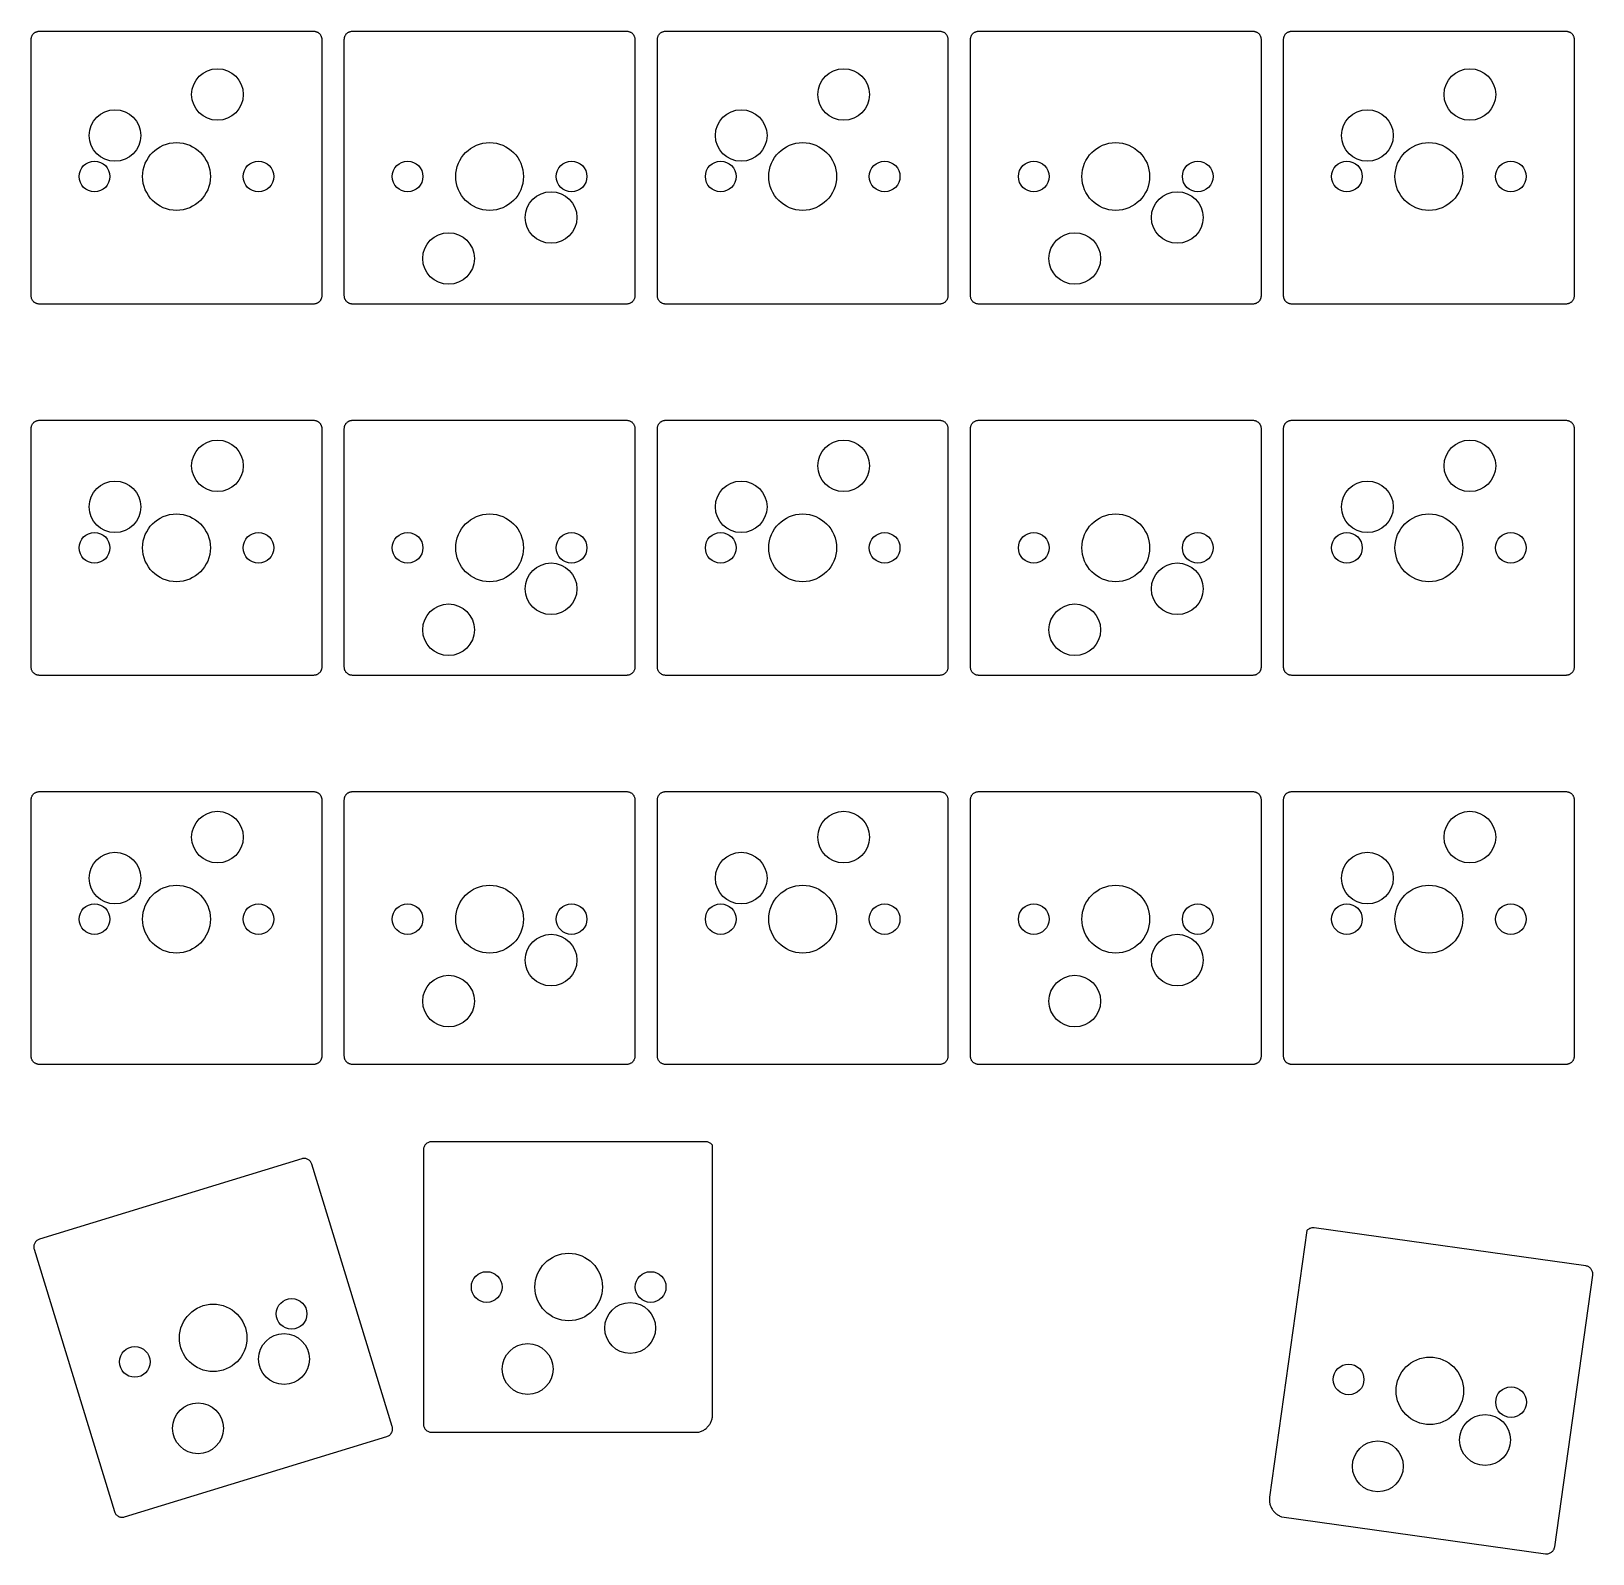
# Model space of a CAD drawing. Header units: millimetres. Extents: x 0.2 to 97, y -94.5 to -0.2.
import ezdxf

# ---------------------------------------------------------------- set-up
doc = ezdxf.new("R2010")
doc.units = ezdxf.units.MM
doc.layers.add('backer_cutting', color=7, linetype='Continuous')

msp = doc.modelspace()

# ---------------------------------------------------------------- linework, layer by layer
at = {"layer": 'backer_cutting'}
for p, q in [((0.2, -0.7), (0.201, -0.667)), ((0.2, -16.6), (0.2, -0.7)), ((0.201, -0.667), (0.204, -0.635)), ((0.204, -0.635), (0.21, -0.602)), ((0.21, -0.602), (0.217, -0.571)), ((0.217, -0.571), (0.227, -0.539)), ((0.227, -0.539), (0.238, -0.509)), ((0.238, -0.509), (0.252, -0.479)), ((0.252, -0.479), (0.267, -0.45)), ((0.267, -0.45), (0.284, -0.422)), ((0.284, -0.422), (0.303, -0.396)), ((0.303, -0.396), (0.324, -0.37)), ((0.324, -0.37), (0.346, -0.346)), ((0.346, -0.346), (0.37, -0.324)), ((0.37, -0.324), (0.396, -0.303)), ((0.396, -0.303), (0.422, -0.284)), ((0.422, -0.284), (0.45, -0.267)), ((0.45, -0.267), (0.479, -0.252)), ((0.479, -0.252), (0.509, -0.238)), ((0.509, -0.238), (0.539, -0.227)), ((0.539, -0.227), (0.571, -0.217)), ((0.571, -0.217), (0.602, -0.21)), ((0.602, -0.21), (0.635, -0.204)), ((0.635, -0.204), (0.667, -0.201)), ((0.667, -0.201), (0.7, -0.2)), ((0.7, -0.2), (17.7, -0.2)), ((17.7, -0.2), (17.733, -0.201)), ((17.733, -0.201), (17.765, -0.204)), ((17.765, -0.204), (17.798, -0.21)), ((17.798, -0.21), (17.829, -0.217)), ((17.829, -0.217), (17.861, -0.227)), ((17.861, -0.227), (17.891, -0.238)), ((17.891, -0.238), (17.921, -0.252)), ((17.921, -0.252), (17.95, -0.267)), ((17.95, -0.267), (17.978, -0.284)), ((17.978, -0.284), (18.004, -0.303)), ((18.004, -0.303), (18.03, -0.324)), ((18.03, -0.324), (18.054, -0.346)), ((18.054, -0.346), (18.076, -0.37)), ((18.076, -0.37), (18.097, -0.396)), ((18.097, -0.396), (18.116, -0.422)), ((18.116, -0.422), (18.133, -0.45)), ((18.133, -0.45), (18.148, -0.479)), ((18.148, -0.479), (18.162, -0.509)), ((18.162, -0.509), (18.173, -0.539)), ((18.173, -0.539), (18.183, -0.571)), ((18.183, -0.571), (18.19, -0.602)), ((18.19, -0.602), (18.196, -0.635)), ((18.196, -0.635), (18.199, -0.667)), ((18.199, -0.667), (18.2, -0.7)), ((18.2, -0.7), (18.2, -16.6)), ((19.6, -0.7), (19.601, -0.667)), ((19.6, -16.6), (19.6, -0.7)), ((19.601, -0.667), (19.604, -0.635)), ((19.604, -0.635), (19.61, -0.602)), ((19.61, -0.602), (19.617, -0.571)), ((19.617, -0.571), (19.627, -0.539)), ((19.627, -0.539), (19.638, -0.509)), ((19.638, -0.509), (19.652, -0.479)), ((19.652, -0.479), (19.667, -0.45)), ((19.667, -0.45), (19.684, -0.422)), ((19.684, -0.422), (19.703, -0.396)), ((19.703, -0.396), (19.724, -0.37)), ((19.724, -0.37), (19.746, -0.346)), ((19.746, -0.346), (19.77, -0.324)), ((19.77, -0.324), (19.796, -0.303)), ((19.796, -0.303), (19.822, -0.284)), ((19.822, -0.284), (19.85, -0.267)), ((19.85, -0.267), (19.879, -0.252)), ((19.879, -0.252), (19.909, -0.238)), ((19.909, -0.238), (19.939, -0.227)), ((19.939, -0.227), (19.971, -0.217)), ((19.971, -0.217), (20.002, -0.21)), ((20.002, -0.21), (20.035, -0.204)), ((20.035, -0.204), (20.067, -0.201)), ((20.067, -0.201), (20.1, -0.2)), ((20.1, -0.2), (37.1, -0.2)), ((37.1, -0.2), (37.133, -0.201)), ((37.133, -0.201), (37.165, -0.204)), ((37.165, -0.204), (37.198, -0.21)), ((37.198, -0.21), (37.229, -0.217)), ((37.229, -0.217), (37.261, -0.227)), ((37.261, -0.227), (37.291, -0.238)), ((37.291, -0.238), (37.321, -0.252)), ((37.321, -0.252), (37.35, -0.267)), ((37.35, -0.267), (37.378, -0.284)), ((37.378, -0.284), (37.404, -0.303)), ((37.404, -0.303), (37.43, -0.324)), ((37.43, -0.324), (37.454, -0.346)), ((37.454, -0.346), (37.476, -0.37)), ((37.476, -0.37), (37.497, -0.396)), ((37.497, -0.396), (37.516, -0.422)), ((37.516, -0.422), (37.533, -0.45)), ((37.533, -0.45), (37.548, -0.479)), ((37.548, -0.479), (37.562, -0.509)), ((37.562, -0.509), (37.573, -0.539)), ((37.573, -0.539), (37.583, -0.571)), ((37.583, -0.571), (37.59, -0.602)), ((37.59, -0.602), (37.596, -0.635)), ((37.596, -0.635), (37.599, -0.667)), ((37.599, -0.667), (37.6, -0.7)), ((37.6, -0.7), (37.6, -16.6)), ((39, -0.7), (39.001, -0.667)), ((39, -16.6), (39, -0.7)), ((39.001, -0.667), (39.004, -0.635)), ((39.004, -0.635), (39.01, -0.602)), ((39.01, -0.602), (39.017, -0.571)), ((39.017, -0.571), (39.027, -0.539)), ((39.027, -0.539), (39.038, -0.509)), ((39.038, -0.509), (39.052, -0.479)), ((39.052, -0.479), (39.067, -0.45)), ((39.067, -0.45), (39.084, -0.422)), ((39.084, -0.422), (39.103, -0.396)), ((39.103, -0.396), (39.124, -0.37)), ((39.124, -0.37), (39.146, -0.346)), ((39.146, -0.346), (39.17, -0.324)), ((39.17, -0.324), (39.196, -0.303)), ((39.196, -0.303), (39.222, -0.284)), ((39.222, -0.284), (39.25, -0.267)), ((39.25, -0.267), (39.279, -0.252)), ((39.279, -0.252), (39.309, -0.238)), ((39.309, -0.238), (39.339, -0.227)), ((39.339, -0.227), (39.371, -0.217)), ((39.371, -0.217), (39.402, -0.21)), ((39.402, -0.21), (39.435, -0.204)), ((39.435, -0.204), (39.467, -0.201)), ((39.467, -0.201), (39.5, -0.2)), ((39.5, -0.2), (56.5, -0.2)), ((56.5, -0.2), (56.533, -0.201)), ((56.533, -0.201), (56.565, -0.204)), ((56.565, -0.204), (56.598, -0.21)), ((56.598, -0.21), (56.629, -0.217)), ((56.629, -0.217), (56.661, -0.227)), ((56.661, -0.227), (56.691, -0.238)), ((56.691, -0.238), (56.721, -0.252)), ((56.721, -0.252), (56.75, -0.267)), ((56.75, -0.267), (56.778, -0.284)), ((56.778, -0.284), (56.804, -0.303)), ((56.804, -0.303), (56.83, -0.324)), ((56.83, -0.324), (56.854, -0.346)), ((56.854, -0.346), (56.876, -0.37)), ((56.876, -0.37), (56.897, -0.396)), ((56.897, -0.396), (56.916, -0.422)), ((56.916, -0.422), (56.933, -0.45)), ((56.933, -0.45), (56.948, -0.479)), ((56.948, -0.479), (56.962, -0.509)), ((56.962, -0.509), (56.973, -0.539)), ((56.973, -0.539), (56.983, -0.571)), ((56.983, -0.571), (56.99, -0.602)), ((56.99, -0.602), (56.996, -0.635)), ((56.996, -0.635), (56.999, -0.667)), ((56.999, -0.667), (57, -0.7)), ((57, -0.7), (57, -16.6)), ((58.4, -0.7), (58.401, -0.667)), ((58.4, -16.6), (58.4, -0.7)), ((58.401, -0.667), (58.404, -0.635)), ((58.404, -0.635), (58.41, -0.602)), ((58.41, -0.602), (58.417, -0.571)), ((58.417, -0.571), (58.427, -0.539)), ((58.427, -0.539), (58.438, -0.509)), ((58.438, -0.509), (58.452, -0.479)), ((58.452, -0.479), (58.467, -0.45)), ((58.467, -0.45), (58.484, -0.422)), ((58.484, -0.422), (58.503, -0.396)), ((58.503, -0.396), (58.524, -0.37)), ((58.524, -0.37), (58.546, -0.346)), ((58.546, -0.346), (58.57, -0.324)), ((58.57, -0.324), (58.596, -0.303)), ((58.596, -0.303), (58.622, -0.284)), ((58.622, -0.284), (58.65, -0.267)), ((58.65, -0.267), (58.679, -0.252)), ((58.679, -0.252), (58.709, -0.238)), ((58.709, -0.238), (58.739, -0.227)), ((58.739, -0.227), (58.771, -0.217)), ((58.771, -0.217), (58.802, -0.21)), ((58.802, -0.21), (58.835, -0.204)), ((58.835, -0.204), (58.867, -0.201)), ((58.867, -0.201), (58.9, -0.2)), ((58.9, -0.2), (75.9, -0.2)), ((75.9, -0.2), (75.933, -0.201)), ((75.933, -0.201), (75.965, -0.204)), ((75.965, -0.204), (75.998, -0.21)), ((75.998, -0.21), (76.029, -0.217)), ((76.029, -0.217), (76.061, -0.227)), ((76.061, -0.227), (76.091, -0.238)), ((76.091, -0.238), (76.121, -0.252)), ((76.121, -0.252), (76.15, -0.267)), ((76.15, -0.267), (76.178, -0.284)), ((76.178, -0.284), (76.204, -0.303)), ((76.204, -0.303), (76.23, -0.324)), ((76.23, -0.324), (76.254, -0.346)), ((76.254, -0.346), (76.276, -0.37)), ((76.276, -0.37), (76.297, -0.396)), ((76.297, -0.396), (76.316, -0.422)), ((76.316, -0.422), (76.333, -0.45)), ((76.333, -0.45), (76.348, -0.479)), ((76.348, -0.479), (76.362, -0.509)), ((76.362, -0.509), (76.373, -0.539)), ((76.373, -0.539), (76.383, -0.571)), ((76.383, -0.571), (76.39, -0.602)), ((76.39, -0.602), (76.396, -0.635)), ((76.396, -0.635), (76.399, -0.667)), ((76.399, -0.667), (76.4, -0.7)), ((76.4, -0.7), (76.4, -16.6)), ((77.8, -0.7), (77.801, -0.667)), ((77.8, -16.6), (77.8, -0.7)), ((77.801, -0.667), (77.804, -0.635)), ((77.804, -0.635), (77.81, -0.602)), ((77.81, -0.602), (77.817, -0.571)), ((77.817, -0.571), (77.827, -0.539)), ((77.827, -0.539), (77.838, -0.509)), ((77.838, -0.509), (77.852, -0.479)), ((77.852, -0.479), (77.867, -0.45)), ((77.867, -0.45), (77.884, -0.422)), ((77.884, -0.422), (77.903, -0.396)), ((77.903, -0.396), (77.924, -0.37)), ((77.924, -0.37), (77.946, -0.346)), ((77.946, -0.346), (77.97, -0.324)), ((77.97, -0.324), (77.996, -0.303)), ((77.996, -0.303), (78.022, -0.284)), ((78.022, -0.284), (78.05, -0.267)), ((78.05, -0.267), (78.079, -0.252)), ((78.079, -0.252), (78.109, -0.238)), ((78.109, -0.238), (78.139, -0.227)), ((78.139, -0.227), (78.171, -0.217)), ((78.171, -0.217), (78.202, -0.21)), ((78.202, -0.21), (78.235, -0.204)), ((78.235, -0.204), (78.267, -0.201)), ((78.267, -0.201), (78.3, -0.2)), ((78.3, -0.2), (95.3, -0.2)), ((95.3, -0.2), (95.333, -0.201)), ((95.333, -0.201), (95.365, -0.204)), ((95.365, -0.204), (95.398, -0.21)), ((95.398, -0.21), (95.429, -0.217)), ((95.429, -0.217), (95.461, -0.227)), ((95.461, -0.227), (95.491, -0.238)), ((95.491, -0.238), (95.521, -0.252)), ((95.521, -0.252), (95.55, -0.267)), ((95.55, -0.267), (95.578, -0.284)), ((95.578, -0.284), (95.604, -0.303)), ((95.604, -0.303), (95.63, -0.324)), ((95.63, -0.324), (95.654, -0.346)), ((95.654, -0.346), (95.676, -0.37)), ((95.676, -0.37), (95.697, -0.396)), ((95.697, -0.396), (95.716, -0.422)), ((95.716, -0.422), (95.733, -0.45)), ((95.733, -0.45), (95.748, -0.479)), ((95.748, -0.479), (95.762, -0.509)), ((95.762, -0.509), (95.773, -0.539)), ((95.773, -0.539), (95.783, -0.571)), ((95.783, -0.571), (95.79, -0.602)), ((95.79, -0.602), (95.796, -0.635)), ((95.796, -0.635), (95.799, -0.667)), ((95.799, -0.667), (95.8, -0.7)), ((95.8, -0.7), (95.8, -16.6)), ((0.201, -16.633), (0.2, -16.6)), ((0.204, -16.665), (0.201, -16.633)), ((0.21, -16.698), (0.204, -16.665)), ((0.217, -16.729), (0.21, -16.698)), ((0.227, -16.761), (0.217, -16.729)), ((0.238, -16.791), (0.227, -16.761)), ((0.252, -16.821), (0.238, -16.791)), ((0.267, -16.85), (0.252, -16.821)), ((0.284, -16.878), (0.267, -16.85)), ((0.303, -16.904), (0.284, -16.878)), ((0.324, -16.93), (0.303, -16.904)), ((0.346, -16.954), (0.324, -16.93)), ((0.37, -16.976), (0.346, -16.954)), ((0.396, -16.997), (0.37, -16.976)), ((0.422, -17.016), (0.396, -16.997)), ((0.45, -17.033), (0.422, -17.016)), ((0.479, -17.048), (0.45, -17.033)), ((0.509, -17.062), (0.479, -17.048)), ((0.539, -17.073), (0.509, -17.062)), ((0.571, -17.083), (0.539, -17.073)), ((0.602, -17.09), (0.571, -17.083)), ((0.635, -17.096), (0.602, -17.09)), ((0.667, -17.099), (0.635, -17.096)), ((0.7, -17.1), (0.667, -17.099)), ((17.7, -17.1), (0.7, -17.1)), ((17.733, -17.099), (17.7, -17.1)), ((17.765, -17.096), (17.733, -17.099)), ((17.798, -17.09), (17.765, -17.096)), ((17.829, -17.083), (17.798, -17.09)), ((17.861, -17.073), (17.829, -17.083)), ((17.891, -17.062), (17.861, -17.073)), ((17.921, -17.048), (17.891, -17.062)), ((17.95, -17.033), (17.921, -17.048)), ((17.978, -17.016), (17.95, -17.033)), ((18.004, -16.997), (17.978, -17.016)), ((18.03, -16.976), (18.004, -16.997)), ((18.054, -16.954), (18.03, -16.976)), ((18.076, -16.93), (18.054, -16.954)), ((18.097, -16.904), (18.076, -16.93)), ((18.116, -16.878), (18.097, -16.904)), ((18.133, -16.85), (18.116, -16.878)), ((18.148, -16.821), (18.133, -16.85)), ((18.162, -16.791), (18.148, -16.821)), ((18.173, -16.761), (18.162, -16.791)), ((18.183, -16.729), (18.173, -16.761)), ((18.19, -16.698), (18.183, -16.729)), ((18.196, -16.665), (18.19, -16.698)), ((18.199, -16.633), (18.196, -16.665)), ((18.2, -16.6), (18.199, -16.633)), ((19.601, -16.633), (19.6, -16.6)), ((19.604, -16.665), (19.601, -16.633)), ((19.61, -16.698), (19.604, -16.665)), ((19.617, -16.729), (19.61, -16.698)), ((19.627, -16.761), (19.617, -16.729)), ((19.638, -16.791), (19.627, -16.761)), ((19.652, -16.821), (19.638, -16.791)), ((19.667, -16.85), (19.652, -16.821)), ((19.684, -16.878), (19.667, -16.85)), ((19.703, -16.904), (19.684, -16.878)), ((19.724, -16.93), (19.703, -16.904)), ((19.746, -16.954), (19.724, -16.93)), ((19.77, -16.976), (19.746, -16.954)), ((19.796, -16.997), (19.77, -16.976)), ((19.822, -17.016), (19.796, -16.997)), ((19.85, -17.033), (19.822, -17.016)), ((19.879, -17.048), (19.85, -17.033)), ((19.909, -17.062), (19.879, -17.048)), ((19.939, -17.073), (19.909, -17.062)), ((19.971, -17.083), (19.939, -17.073)), ((20.002, -17.09), (19.971, -17.083)), ((20.035, -17.096), (20.002, -17.09)), ((20.067, -17.099), (20.035, -17.096)), ((20.1, -17.1), (20.067, -17.099)), ((37.1, -17.1), (20.1, -17.1)), ((37.133, -17.099), (37.1, -17.1)), ((37.165, -17.096), (37.133, -17.099)), ((37.198, -17.09), (37.165, -17.096)), ((37.229, -17.083), (37.198, -17.09)), ((37.261, -17.073), (37.229, -17.083)), ((37.291, -17.062), (37.261, -17.073)), ((37.321, -17.048), (37.291, -17.062)), ((37.35, -17.033), (37.321, -17.048)), ((37.378, -17.016), (37.35, -17.033)), ((37.404, -16.997), (37.378, -17.016)), ((37.43, -16.976), (37.404, -16.997)), ((37.454, -16.954), (37.43, -16.976)), ((37.476, -16.93), (37.454, -16.954)), ((37.497, -16.904), (37.476, -16.93)), ((37.516, -16.878), (37.497, -16.904)), ((37.533, -16.85), (37.516, -16.878)), ((37.548, -16.821), (37.533, -16.85)), ((37.562, -16.791), (37.548, -16.821)), ((37.573, -16.761), (37.562, -16.791)), ((37.583, -16.729), (37.573, -16.761)), ((37.59, -16.698), (37.583, -16.729)), ((37.596, -16.665), (37.59, -16.698)), ((37.599, -16.633), (37.596, -16.665)), ((37.6, -16.6), (37.599, -16.633)), ((39.001, -16.633), (39, -16.6)), ((39.004, -16.665), (39.001, -16.633)), ((39.01, -16.698), (39.004, -16.665)), ((39.017, -16.729), (39.01, -16.698)), ((39.027, -16.761), (39.017, -16.729)), ((39.038, -16.791), (39.027, -16.761)), ((39.052, -16.821), (39.038, -16.791)), ((39.067, -16.85), (39.052, -16.821)), ((39.084, -16.878), (39.067, -16.85)), ((39.103, -16.904), (39.084, -16.878)), ((39.124, -16.93), (39.103, -16.904)), ((39.146, -16.954), (39.124, -16.93)), ((39.17, -16.976), (39.146, -16.954)), ((39.196, -16.997), (39.17, -16.976)), ((39.222, -17.016), (39.196, -16.997)), ((39.25, -17.033), (39.222, -17.016)), ((39.279, -17.048), (39.25, -17.033)), ((39.309, -17.062), (39.279, -17.048)), ((39.339, -17.073), (39.309, -17.062)), ((39.371, -17.083), (39.339, -17.073)), ((39.402, -17.09), (39.371, -17.083)), ((39.435, -17.096), (39.402, -17.09)), ((39.467, -17.099), (39.435, -17.096)), ((39.5, -17.1), (39.467, -17.099)), ((56.5, -17.1), (39.5, -17.1)), ((56.533, -17.099), (56.5, -17.1)), ((56.565, -17.096), (56.533, -17.099)), ((56.598, -17.09), (56.565, -17.096)), ((56.629, -17.083), (56.598, -17.09)), ((56.661, -17.073), (56.629, -17.083)), ((56.691, -17.062), (56.661, -17.073)), ((56.721, -17.048), (56.691, -17.062)), ((56.75, -17.033), (56.721, -17.048)), ((56.778, -17.016), (56.75, -17.033)), ((56.804, -16.997), (56.778, -17.016)), ((56.83, -16.976), (56.804, -16.997)), ((56.854, -16.954), (56.83, -16.976)), ((56.876, -16.93), (56.854, -16.954)), ((56.897, -16.904), (56.876, -16.93)), ((56.916, -16.878), (56.897, -16.904)), ((56.933, -16.85), (56.916, -16.878)), ((56.948, -16.821), (56.933, -16.85)), ((56.962, -16.791), (56.948, -16.821)), ((56.973, -16.761), (56.962, -16.791)), ((56.983, -16.729), (56.973, -16.761)), ((56.99, -16.698), (56.983, -16.729)), ((56.996, -16.665), (56.99, -16.698)), ((56.999, -16.633), (56.996, -16.665)), ((57, -16.6), (56.999, -16.633)), ((58.401, -16.633), (58.4, -16.6)), ((58.404, -16.665), (58.401, -16.633)), ((58.41, -16.698), (58.404, -16.665)), ((58.417, -16.729), (58.41, -16.698)), ((58.427, -16.761), (58.417, -16.729)), ((58.438, -16.791), (58.427, -16.761)), ((58.452, -16.821), (58.438, -16.791)), ((58.467, -16.85), (58.452, -16.821)), ((58.484, -16.878), (58.467, -16.85)), ((58.503, -16.904), (58.484, -16.878)), ((58.524, -16.93), (58.503, -16.904)), ((58.546, -16.954), (58.524, -16.93)), ((58.57, -16.976), (58.546, -16.954)), ((58.596, -16.997), (58.57, -16.976)), ((58.622, -17.016), (58.596, -16.997)), ((58.65, -17.033), (58.622, -17.016)), ((58.679, -17.048), (58.65, -17.033)), ((58.709, -17.062), (58.679, -17.048)), ((58.739, -17.073), (58.709, -17.062)), ((58.771, -17.083), (58.739, -17.073)), ((58.802, -17.09), (58.771, -17.083)), ((58.835, -17.096), (58.802, -17.09)), ((58.867, -17.099), (58.835, -17.096)), ((58.9, -17.1), (58.867, -17.099)), ((75.9, -17.1), (58.9, -17.1)), ((75.933, -17.099), (75.9, -17.1)), ((75.965, -17.096), (75.933, -17.099)), ((75.998, -17.09), (75.965, -17.096)), ((76.029, -17.083), (75.998, -17.09)), ((76.061, -17.073), (76.029, -17.083)), ((76.091, -17.062), (76.061, -17.073)), ((76.121, -17.048), (76.091, -17.062)), ((76.15, -17.033), (76.121, -17.048)), ((76.178, -17.016), (76.15, -17.033)), ((76.204, -16.997), (76.178, -17.016)), ((76.23, -16.976), (76.204, -16.997)), ((76.254, -16.954), (76.23, -16.976)), ((76.276, -16.93), (76.254, -16.954)), ((76.297, -16.904), (76.276, -16.93)), ((76.316, -16.878), (76.297, -16.904)), ((76.333, -16.85), (76.316, -16.878)), ((76.348, -16.821), (76.333, -16.85)), ((76.362, -16.791), (76.348, -16.821)), ((76.373, -16.761), (76.362, -16.791)), ((76.383, -16.729), (76.373, -16.761)), ((76.39, -16.698), (76.383, -16.729)), ((76.396, -16.665), (76.39, -16.698)), ((76.399, -16.633), (76.396, -16.665)), ((76.4, -16.6), (76.399, -16.633)), ((77.801, -16.633), (77.8, -16.6)), ((77.804, -16.665), (77.801, -16.633)), ((77.81, -16.698), (77.804, -16.665)), ((77.817, -16.729), (77.81, -16.698)), ((77.827, -16.761), (77.817, -16.729)), ((77.838, -16.791), (77.827, -16.761)), ((77.852, -16.821), (77.838, -16.791)), ((77.867, -16.85), (77.852, -16.821)), ((77.884, -16.878), (77.867, -16.85)), ((77.903, -16.904), (77.884, -16.878)), ((77.924, -16.93), (77.903, -16.904)), ((77.946, -16.954), (77.924, -16.93)), ((77.97, -16.976), (77.946, -16.954)), ((77.996, -16.997), (77.97, -16.976)), ((78.022, -17.016), (77.996, -16.997)), ((78.05, -17.033), (78.022, -17.016)), ((78.079, -17.048), (78.05, -17.033)), ((78.109, -17.062), (78.079, -17.048)), ((78.139, -17.073), (78.109, -17.062)), ((78.171, -17.083), (78.139, -17.073)), ((78.202, -17.09), (78.171, -17.083)), ((78.235, -17.096), (78.202, -17.09)), ((78.267, -17.099), (78.235, -17.096)), ((78.3, -17.1), (78.267, -17.099)), ((95.3, -17.1), (78.3, -17.1)), ((95.333, -17.099), (95.3, -17.1)), ((95.365, -17.096), (95.333, -17.099)), ((95.398, -17.09), (95.365, -17.096)), ((95.429, -17.083), (95.398, -17.09)), ((95.461, -17.073), (95.429, -17.083)), ((95.491, -17.062), (95.461, -17.073)), ((95.521, -17.048), (95.491, -17.062)), ((95.55, -17.033), (95.521, -17.048)), ((95.578, -17.016), (95.55, -17.033)), ((95.604, -16.997), (95.578, -17.016)), ((95.63, -16.976), (95.604, -16.997)), ((95.654, -16.954), (95.63, -16.976)), ((95.676, -16.93), (95.654, -16.954)), ((95.697, -16.904), (95.676, -16.93)), ((95.716, -16.878), (95.697, -16.904)), ((95.733, -16.85), (95.716, -16.878)), ((95.748, -16.821), (95.733, -16.85)), ((95.762, -16.791), (95.748, -16.821)), ((95.773, -16.761), (95.762, -16.791)), ((95.783, -16.729), (95.773, -16.761)), ((95.79, -16.698), (95.783, -16.729)), ((95.796, -16.665), (95.79, -16.698)), ((95.799, -16.633), (95.796, -16.665)), ((95.8, -16.6), (95.799, -16.633)), ((0.2, -24.805), (0.201, -24.772)), ((0.2, -39.605), (0.2, -24.805)), ((0.201, -24.772), (0.204, -24.739)), ((0.204, -24.739), (0.21, -24.707)), ((0.21, -24.707), (0.217, -24.675)), ((0.217, -24.675), (0.227, -24.644)), ((0.227, -24.644), (0.238, -24.613)), ((0.238, -24.613), (0.252, -24.583)), ((0.252, -24.583), (0.267, -24.555)), ((0.267, -24.555), (0.284, -24.527)), ((0.284, -24.527), (0.303, -24.5)), ((0.303, -24.5), (0.324, -24.475)), ((0.324, -24.475), (0.346, -24.451)), ((0.346, -24.451), (0.37, -24.429)), ((0.37, -24.429), (0.396, -24.408)), ((0.396, -24.408), (0.422, -24.389)), ((0.422, -24.389), (0.45, -24.372)), ((0.45, -24.372), (0.479, -24.356)), ((0.479, -24.356), (0.509, -24.343)), ((0.509, -24.343), (0.539, -24.331)), ((0.539, -24.331), (0.571, -24.322)), ((0.571, -24.322), (0.602, -24.314)), ((0.602, -24.314), (0.635, -24.309)), ((0.635, -24.309), (0.667, -24.306)), ((0.667, -24.306), (0.7, -24.305)), ((0.7, -24.305), (17.7, -24.305)), ((17.7, -24.305), (17.733, -24.306)), ((17.733, -24.306), (17.765, -24.309)), ((17.765, -24.309), (17.798, -24.314)), ((17.798, -24.314), (17.829, -24.322)), ((17.829, -24.322), (17.861, -24.331)), ((17.861, -24.331), (17.891, -24.343)), ((17.891, -24.343), (17.921, -24.356)), ((17.921, -24.356), (17.95, -24.372)), ((17.95, -24.372), (17.978, -24.389)), ((17.978, -24.389), (18.004, -24.408)), ((18.004, -24.408), (18.03, -24.429)), ((18.03, -24.429), (18.054, -24.451)), ((18.054, -24.451), (18.076, -24.475)), ((18.076, -24.475), (18.097, -24.5)), ((18.097, -24.5), (18.116, -24.527)), ((18.116, -24.527), (18.133, -24.555)), ((18.133, -24.555), (18.148, -24.583)), ((18.148, -24.583), (18.162, -24.613)), ((18.162, -24.613), (18.173, -24.644)), ((18.173, -24.644), (18.183, -24.675)), ((18.183, -24.675), (18.19, -24.707)), ((18.19, -24.707), (18.196, -24.739)), ((18.196, -24.739), (18.199, -24.772)), ((18.199, -24.772), (18.2, -24.805)), ((18.2, -24.805), (18.2, -39.605)), ((19.6, -24.805), (19.601, -24.772)), ((19.6, -39.605), (19.6, -24.805)), ((19.601, -24.772), (19.604, -24.739)), ((19.604, -24.739), (19.61, -24.707)), ((19.61, -24.707), (19.617, -24.675)), ((19.617, -24.675), (19.627, -24.644)), ((19.627, -24.644), (19.638, -24.613)), ((19.638, -24.613), (19.652, -24.583)), ((19.652, -24.583), (19.667, -24.555)), ((19.667, -24.555), (19.684, -24.527)), ((19.684, -24.527), (19.703, -24.5)), ((19.703, -24.5), (19.724, -24.475)), ((19.724, -24.475), (19.746, -24.451)), ((19.746, -24.451), (19.77, -24.429)), ((19.77, -24.429), (19.796, -24.408)), ((19.796, -24.408), (19.822, -24.389)), ((19.822, -24.389), (19.85, -24.372)), ((19.85, -24.372), (19.879, -24.356)), ((19.879, -24.356), (19.909, -24.343)), ((19.909, -24.343), (19.939, -24.331)), ((19.939, -24.331), (19.971, -24.322)), ((19.971, -24.322), (20.002, -24.314)), ((20.002, -24.314), (20.035, -24.309)), ((20.035, -24.309), (20.067, -24.306)), ((20.067, -24.306), (20.1, -24.305)), ((20.1, -24.305), (37.1, -24.305)), ((37.1, -24.305), (37.133, -24.306)), ((37.133, -24.306), (37.165, -24.309)), ((37.165, -24.309), (37.198, -24.314)), ((37.198, -24.314), (37.229, -24.322)), ((37.229, -24.322), (37.261, -24.331)), ((37.261, -24.331), (37.291, -24.343)), ((37.291, -24.343), (37.321, -24.356)), ((37.321, -24.356), (37.35, -24.372)), ((37.35, -24.372), (37.378, -24.389)), ((37.378, -24.389), (37.404, -24.408)), ((37.404, -24.408), (37.43, -24.429)), ((37.43, -24.429), (37.454, -24.451)), ((37.454, -24.451), (37.476, -24.475)), ((37.476, -24.475), (37.497, -24.5)), ((37.497, -24.5), (37.516, -24.527)), ((37.516, -24.527), (37.533, -24.555)), ((37.533, -24.555), (37.548, -24.583)), ((37.548, -24.583), (37.562, -24.613)), ((37.562, -24.613), (37.573, -24.644)), ((37.573, -24.644), (37.583, -24.675)), ((37.583, -24.675), (37.59, -24.707)), ((37.59, -24.707), (37.596, -24.739)), ((37.596, -24.739), (37.599, -24.772)), ((37.599, -24.772), (37.6, -24.805)), ((37.6, -24.805), (37.6, -39.605)), ((39, -24.805), (39.001, -24.772)), ((39, -39.605), (39, -24.805)), ((39.001, -24.772), (39.004, -24.739)), ((39.004, -24.739), (39.01, -24.707)), ((39.01, -24.707), (39.017, -24.675)), ((39.017, -24.675), (39.027, -24.644)), ((39.027, -24.644), (39.038, -24.613)), ((39.038, -24.613), (39.052, -24.583)), ((39.052, -24.583), (39.067, -24.555)), ((39.067, -24.555), (39.084, -24.527)), ((39.084, -24.527), (39.103, -24.5)), ((39.103, -24.5), (39.124, -24.475)), ((39.124, -24.475), (39.146, -24.451)), ((39.146, -24.451), (39.17, -24.429)), ((39.17, -24.429), (39.196, -24.408)), ((39.196, -24.408), (39.222, -24.389)), ((39.222, -24.389), (39.25, -24.372)), ((39.25, -24.372), (39.279, -24.356)), ((39.279, -24.356), (39.309, -24.343)), ((39.309, -24.343), (39.339, -24.331)), ((39.339, -24.331), (39.371, -24.322)), ((39.371, -24.322), (39.402, -24.314)), ((39.402, -24.314), (39.435, -24.309)), ((39.435, -24.309), (39.467, -24.306)), ((39.467, -24.306), (39.5, -24.305)), ((39.5, -24.305), (56.5, -24.305)), ((56.5, -24.305), (56.533, -24.306)), ((56.533, -24.306), (56.565, -24.309)), ((56.565, -24.309), (56.598, -24.314)), ((56.598, -24.314), (56.629, -24.322)), ((56.629, -24.322), (56.661, -24.331)), ((56.661, -24.331), (56.691, -24.343)), ((56.691, -24.343), (56.721, -24.356)), ((56.721, -24.356), (56.75, -24.372)), ((56.75, -24.372), (56.778, -24.389)), ((56.778, -24.389), (56.804, -24.408)), ((56.804, -24.408), (56.83, -24.429)), ((56.83, -24.429), (56.854, -24.451)), ((56.854, -24.451), (56.876, -24.475)), ((56.876, -24.475), (56.897, -24.5)), ((56.897, -24.5), (56.916, -24.527)), ((56.916, -24.527), (56.933, -24.555)), ((56.933, -24.555), (56.948, -24.583)), ((56.948, -24.583), (56.962, -24.613)), ((56.962, -24.613), (56.973, -24.644)), ((56.973, -24.644), (56.983, -24.675)), ((56.983, -24.675), (56.99, -24.707)), ((56.99, -24.707), (56.996, -24.739)), ((56.996, -24.739), (56.999, -24.772)), ((56.999, -24.772), (57, -24.805)), ((57, -24.805), (57, -39.605)), ((58.4, -24.805), (58.401, -24.772)), ((58.4, -39.605), (58.4, -24.805)), ((58.401, -24.772), (58.404, -24.739)), ((58.404, -24.739), (58.41, -24.707)), ((58.41, -24.707), (58.417, -24.675)), ((58.417, -24.675), (58.427, -24.644)), ((58.427, -24.644), (58.438, -24.613)), ((58.438, -24.613), (58.452, -24.583)), ((58.452, -24.583), (58.467, -24.555)), ((58.467, -24.555), (58.484, -24.527)), ((58.484, -24.527), (58.503, -24.5)), ((58.503, -24.5), (58.524, -24.475)), ((58.524, -24.475), (58.546, -24.451)), ((58.546, -24.451), (58.57, -24.429)), ((58.57, -24.429), (58.596, -24.408)), ((58.596, -24.408), (58.622, -24.389)), ((58.622, -24.389), (58.65, -24.372)), ((58.65, -24.372), (58.679, -24.356)), ((58.679, -24.356), (58.709, -24.343)), ((58.709, -24.343), (58.739, -24.331)), ((58.739, -24.331), (58.771, -24.322)), ((58.771, -24.322), (58.802, -24.314)), ((58.802, -24.314), (58.835, -24.309)), ((58.835, -24.309), (58.867, -24.306)), ((58.867, -24.306), (58.9, -24.305)), ((58.9, -24.305), (75.9, -24.305)), ((75.9, -24.305), (75.933, -24.306)), ((75.933, -24.306), (75.965, -24.309)), ((75.965, -24.309), (75.998, -24.314)), ((75.998, -24.314), (76.029, -24.322)), ((76.029, -24.322), (76.061, -24.331)), ((76.061, -24.331), (76.091, -24.343)), ((76.091, -24.343), (76.121, -24.356)), ((76.121, -24.356), (76.15, -24.372)), ((76.15, -24.372), (76.178, -24.389)), ((76.178, -24.389), (76.204, -24.408)), ((76.204, -24.408), (76.23, -24.429)), ((76.23, -24.429), (76.254, -24.451)), ((76.254, -24.451), (76.276, -24.475)), ((76.276, -24.475), (76.297, -24.5)), ((76.297, -24.5), (76.316, -24.527)), ((76.316, -24.527), (76.333, -24.555)), ((76.333, -24.555), (76.348, -24.583)), ((76.348, -24.583), (76.362, -24.613)), ((76.362, -24.613), (76.373, -24.644)), ((76.373, -24.644), (76.383, -24.675)), ((76.383, -24.675), (76.39, -24.707)), ((76.39, -24.707), (76.396, -24.739)), ((76.396, -24.739), (76.399, -24.772)), ((76.399, -24.772), (76.4, -24.805)), ((76.4, -24.805), (76.4, -39.605)), ((77.8, -24.805), (77.801, -24.772)), ((77.8, -39.605), (77.8, -24.805)), ((77.801, -24.772), (77.804, -24.739)), ((77.804, -24.739), (77.81, -24.707)), ((77.81, -24.707), (77.817, -24.675)), ((77.817, -24.675), (77.827, -24.644)), ((77.827, -24.644), (77.838, -24.613)), ((77.838, -24.613), (77.852, -24.583)), ((77.852, -24.583), (77.867, -24.555)), ((77.867, -24.555), (77.884, -24.527)), ((77.884, -24.527), (77.903, -24.5)), ((77.903, -24.5), (77.924, -24.475)), ((77.924, -24.475), (77.946, -24.451)), ((77.946, -24.451), (77.97, -24.429)), ((77.97, -24.429), (77.996, -24.408)), ((77.996, -24.408), (78.022, -24.389)), ((78.022, -24.389), (78.05, -24.372)), ((78.05, -24.372), (78.079, -24.356)), ((78.079, -24.356), (78.109, -24.343)), ((78.109, -24.343), (78.139, -24.331)), ((78.139, -24.331), (78.171, -24.322)), ((78.171, -24.322), (78.202, -24.314)), ((78.202, -24.314), (78.235, -24.309)), ((78.235, -24.309), (78.267, -24.306)), ((78.267, -24.306), (78.3, -24.305)), ((78.3, -24.305), (95.3, -24.305)), ((95.3, -24.305), (95.333, -24.306)), ((95.333, -24.306), (95.365, -24.309)), ((95.365, -24.309), (95.398, -24.314)), ((95.398, -24.314), (95.429, -24.322)), ((95.429, -24.322), (95.461, -24.331)), ((95.461, -24.331), (95.491, -24.343)), ((95.491, -24.343), (95.521, -24.356)), ((95.521, -24.356), (95.55, -24.372)), ((95.55, -24.372), (95.578, -24.389)), ((95.578, -24.389), (95.604, -24.408)), ((95.604, -24.408), (95.63, -24.429)), ((95.63, -24.429), (95.654, -24.451)), ((95.654, -24.451), (95.676, -24.475)), ((95.676, -24.475), (95.697, -24.5)), ((95.697, -24.5), (95.716, -24.527)), ((95.716, -24.527), (95.733, -24.555)), ((95.733, -24.555), (95.748, -24.583)), ((95.748, -24.583), (95.762, -24.613)), ((95.762, -24.613), (95.773, -24.644)), ((95.773, -24.644), (95.783, -24.675)), ((95.783, -24.675), (95.79, -24.707)), ((95.79, -24.707), (95.796, -24.739)), ((95.796, -24.739), (95.799, -24.772)), ((95.799, -24.772), (95.8, -24.805)), ((95.8, -24.805), (95.8, -39.605)), ((0.201, -39.637), (0.2, -39.605)), ((0.204, -39.67), (0.201, -39.637)), ((18.199, -39.637), (18.196, -39.67)), ((18.2, -39.605), (18.199, -39.637)), ((19.601, -39.637), (19.6, -39.605)), ((19.604, -39.67), (19.601, -39.637)), ((37.599, -39.637), (37.596, -39.67)), ((37.6, -39.605), (37.599, -39.637)), ((39.001, -39.637), (39, -39.605)), ((39.004, -39.67), (39.001, -39.637)), ((56.999, -39.637), (56.996, -39.67)), ((57, -39.605), (56.999, -39.637)), ((58.401, -39.637), (58.4, -39.605)), ((58.404, -39.67), (58.401, -39.637)), ((76.399, -39.637), (76.396, -39.67)), ((76.4, -39.605), (76.399, -39.637)), ((77.801, -39.637), (77.8, -39.605)), ((77.804, -39.67), (77.801, -39.637)), ((95.799, -39.637), (95.796, -39.67)), ((95.8, -39.605), (95.799, -39.637)), ((0.21, -39.702), (0.204, -39.67)), ((0.217, -39.734), (0.21, -39.702)), ((0.227, -39.765), (0.217, -39.734)), ((0.238, -39.796), (0.227, -39.765)), ((0.252, -39.826), (0.238, -39.796)), ((0.267, -39.855), (0.252, -39.826)), ((0.284, -39.882), (0.267, -39.855)), ((0.303, -39.909), (0.284, -39.882)), ((0.324, -39.934), (0.303, -39.909)), ((0.346, -39.958), (0.324, -39.934)), ((0.37, -39.98), (0.346, -39.958)), ((0.396, -40.001), (0.37, -39.98)), ((0.422, -40.02), (0.396, -40.001)), ((0.45, -40.038), (0.422, -40.02)), ((0.479, -40.053), (0.45, -40.038)), ((0.509, -40.067), (0.479, -40.053)), ((0.539, -40.078), (0.509, -40.067)), ((0.571, -40.088), (0.539, -40.078)), ((0.602, -40.095), (0.571, -40.088)), ((0.635, -40.1), (0.602, -40.095)), ((0.667, -40.103), (0.635, -40.1)), ((0.7, -40.105), (0.667, -40.103)), ((17.7, -40.105), (0.7, -40.105)), ((17.733, -40.103), (17.7, -40.105)), ((17.765, -40.1), (17.733, -40.103)), ((17.798, -40.095), (17.765, -40.1)), ((17.829, -40.088), (17.798, -40.095)), ((17.861, -40.078), (17.829, -40.088)), ((17.891, -40.067), (17.861, -40.078)), ((17.921, -40.053), (17.891, -40.067)), ((17.95, -40.038), (17.921, -40.053)), ((17.978, -40.02), (17.95, -40.038)), ((18.004, -40.001), (17.978, -40.02)), ((18.03, -39.98), (18.004, -40.001)), ((18.054, -39.958), (18.03, -39.98)), ((18.076, -39.934), (18.054, -39.958)), ((18.097, -39.909), (18.076, -39.934)), ((18.116, -39.882), (18.097, -39.909)), ((18.133, -39.855), (18.116, -39.882)), ((18.148, -39.826), (18.133, -39.855)), ((18.162, -39.796), (18.148, -39.826)), ((18.173, -39.765), (18.162, -39.796)), ((18.183, -39.734), (18.173, -39.765)), ((18.19, -39.702), (18.183, -39.734)), ((18.196, -39.67), (18.19, -39.702)), ((19.61, -39.702), (19.604, -39.67)), ((19.617, -39.734), (19.61, -39.702)), ((19.627, -39.765), (19.617, -39.734)), ((19.638, -39.796), (19.627, -39.765)), ((19.652, -39.826), (19.638, -39.796)), ((19.667, -39.855), (19.652, -39.826)), ((19.684, -39.882), (19.667, -39.855)), ((19.703, -39.909), (19.684, -39.882)), ((19.724, -39.934), (19.703, -39.909)), ((19.746, -39.958), (19.724, -39.934)), ((19.77, -39.98), (19.746, -39.958)), ((19.796, -40.001), (19.77, -39.98)), ((19.822, -40.02), (19.796, -40.001)), ((19.85, -40.038), (19.822, -40.02)), ((19.879, -40.053), (19.85, -40.038)), ((19.909, -40.067), (19.879, -40.053)), ((19.939, -40.078), (19.909, -40.067)), ((19.971, -40.088), (19.939, -40.078)), ((20.002, -40.095), (19.971, -40.088)), ((20.035, -40.1), (20.002, -40.095)), ((20.067, -40.103), (20.035, -40.1)), ((20.1, -40.105), (20.067, -40.103)), ((37.1, -40.105), (20.1, -40.105)), ((37.133, -40.103), (37.1, -40.105)), ((37.165, -40.1), (37.133, -40.103)), ((37.198, -40.095), (37.165, -40.1)), ((37.229, -40.088), (37.198, -40.095)), ((37.261, -40.078), (37.229, -40.088)), ((37.291, -40.067), (37.261, -40.078)), ((37.321, -40.053), (37.291, -40.067)), ((37.35, -40.038), (37.321, -40.053)), ((37.378, -40.02), (37.35, -40.038)), ((37.404, -40.001), (37.378, -40.02)), ((37.43, -39.98), (37.404, -40.001)), ((37.454, -39.958), (37.43, -39.98)), ((37.476, -39.934), (37.454, -39.958)), ((37.497, -39.909), (37.476, -39.934)), ((37.516, -39.882), (37.497, -39.909)), ((37.533, -39.855), (37.516, -39.882)), ((37.548, -39.826), (37.533, -39.855)), ((37.562, -39.796), (37.548, -39.826)), ((37.573, -39.765), (37.562, -39.796)), ((37.583, -39.734), (37.573, -39.765)), ((37.59, -39.702), (37.583, -39.734)), ((37.596, -39.67), (37.59, -39.702)), ((39.01, -39.702), (39.004, -39.67)), ((39.017, -39.734), (39.01, -39.702)), ((39.027, -39.765), (39.017, -39.734)), ((39.038, -39.796), (39.027, -39.765)), ((39.052, -39.826), (39.038, -39.796)), ((39.067, -39.855), (39.052, -39.826)), ((39.084, -39.882), (39.067, -39.855)), ((39.103, -39.909), (39.084, -39.882)), ((39.124, -39.934), (39.103, -39.909)), ((39.146, -39.958), (39.124, -39.934)), ((39.17, -39.98), (39.146, -39.958)), ((39.196, -40.001), (39.17, -39.98)), ((39.222, -40.02), (39.196, -40.001)), ((39.25, -40.038), (39.222, -40.02)), ((39.279, -40.053), (39.25, -40.038)), ((39.309, -40.067), (39.279, -40.053)), ((39.339, -40.078), (39.309, -40.067)), ((39.371, -40.088), (39.339, -40.078)), ((39.402, -40.095), (39.371, -40.088)), ((39.435, -40.1), (39.402, -40.095)), ((39.467, -40.103), (39.435, -40.1)), ((39.5, -40.105), (39.467, -40.103)), ((56.5, -40.105), (39.5, -40.105)), ((56.533, -40.103), (56.5, -40.105)), ((56.565, -40.1), (56.533, -40.103)), ((56.598, -40.095), (56.565, -40.1)), ((56.629, -40.088), (56.598, -40.095)), ((56.661, -40.078), (56.629, -40.088)), ((56.691, -40.067), (56.661, -40.078)), ((56.721, -40.053), (56.691, -40.067)), ((56.75, -40.038), (56.721, -40.053)), ((56.778, -40.02), (56.75, -40.038)), ((56.804, -40.001), (56.778, -40.02)), ((56.83, -39.98), (56.804, -40.001)), ((56.854, -39.958), (56.83, -39.98)), ((56.876, -39.934), (56.854, -39.958)), ((56.897, -39.909), (56.876, -39.934)), ((56.916, -39.882), (56.897, -39.909)), ((56.933, -39.855), (56.916, -39.882)), ((56.948, -39.826), (56.933, -39.855)), ((56.962, -39.796), (56.948, -39.826)), ((56.973, -39.765), (56.962, -39.796)), ((56.983, -39.734), (56.973, -39.765)), ((56.99, -39.702), (56.983, -39.734)), ((56.996, -39.67), (56.99, -39.702)), ((58.41, -39.702), (58.404, -39.67)), ((58.417, -39.734), (58.41, -39.702)), ((58.427, -39.765), (58.417, -39.734)), ((58.438, -39.796), (58.427, -39.765)), ((58.452, -39.826), (58.438, -39.796)), ((58.467, -39.855), (58.452, -39.826)), ((58.484, -39.882), (58.467, -39.855)), ((58.503, -39.909), (58.484, -39.882)), ((58.524, -39.934), (58.503, -39.909)), ((58.546, -39.958), (58.524, -39.934)), ((58.57, -39.98), (58.546, -39.958)), ((58.596, -40.001), (58.57, -39.98)), ((58.622, -40.02), (58.596, -40.001)), ((58.65, -40.038), (58.622, -40.02)), ((58.679, -40.053), (58.65, -40.038)), ((58.709, -40.067), (58.679, -40.053)), ((58.739, -40.078), (58.709, -40.067)), ((58.771, -40.088), (58.739, -40.078)), ((58.802, -40.095), (58.771, -40.088)), ((58.835, -40.1), (58.802, -40.095)), ((58.867, -40.103), (58.835, -40.1)), ((58.9, -40.105), (58.867, -40.103)), ((75.9, -40.105), (58.9, -40.105)), ((75.933, -40.103), (75.9, -40.105)), ((75.965, -40.1), (75.933, -40.103)), ((75.998, -40.095), (75.965, -40.1)), ((76.029, -40.088), (75.998, -40.095)), ((76.061, -40.078), (76.029, -40.088)), ((76.091, -40.067), (76.061, -40.078)), ((76.121, -40.053), (76.091, -40.067)), ((76.15, -40.038), (76.121, -40.053)), ((76.178, -40.02), (76.15, -40.038)), ((76.204, -40.001), (76.178, -40.02)), ((76.23, -39.98), (76.204, -40.001)), ((76.254, -39.958), (76.23, -39.98)), ((76.276, -39.934), (76.254, -39.958)), ((76.297, -39.909), (76.276, -39.934)), ((76.316, -39.882), (76.297, -39.909)), ((76.333, -39.855), (76.316, -39.882)), ((76.348, -39.826), (76.333, -39.855)), ((76.362, -39.796), (76.348, -39.826)), ((76.373, -39.765), (76.362, -39.796)), ((76.383, -39.734), (76.373, -39.765)), ((76.39, -39.702), (76.383, -39.734)), ((76.396, -39.67), (76.39, -39.702)), ((77.81, -39.702), (77.804, -39.67)), ((77.817, -39.734), (77.81, -39.702)), ((77.827, -39.765), (77.817, -39.734)), ((77.838, -39.796), (77.827, -39.765)), ((77.852, -39.826), (77.838, -39.796)), ((77.867, -39.855), (77.852, -39.826)), ((77.884, -39.882), (77.867, -39.855)), ((77.903, -39.909), (77.884, -39.882)), ((77.924, -39.934), (77.903, -39.909)), ((77.946, -39.958), (77.924, -39.934)), ((77.97, -39.98), (77.946, -39.958)), ((77.996, -40.001), (77.97, -39.98)), ((78.022, -40.02), (77.996, -40.001)), ((78.05, -40.038), (78.022, -40.02)), ((78.079, -40.053), (78.05, -40.038)), ((78.109, -40.067), (78.079, -40.053)), ((78.139, -40.078), (78.109, -40.067)), ((78.171, -40.088), (78.139, -40.078)), ((78.202, -40.095), (78.171, -40.088)), ((78.235, -40.1), (78.202, -40.095)), ((78.267, -40.103), (78.235, -40.1)), ((78.3, -40.105), (78.267, -40.103)), ((95.3, -40.105), (78.3, -40.105)), ((95.333, -40.103), (95.3, -40.105)), ((95.365, -40.1), (95.333, -40.103)), ((95.398, -40.095), (95.365, -40.1)), ((95.429, -40.088), (95.398, -40.095)), ((95.461, -40.078), (95.429, -40.088)), ((95.491, -40.067), (95.461, -40.078)), ((95.521, -40.053), (95.491, -40.067)), ((95.55, -40.038), (95.521, -40.053)), ((95.578, -40.02), (95.55, -40.038)), ((95.604, -40.001), (95.578, -40.02)), ((95.63, -39.98), (95.604, -40.001)), ((95.654, -39.958), (95.63, -39.98)), ((95.676, -39.934), (95.654, -39.958)), ((95.697, -39.909), (95.676, -39.934)), ((95.716, -39.882), (95.697, -39.909)), ((95.733, -39.855), (95.716, -39.882)), ((95.748, -39.826), (95.733, -39.855)), ((95.762, -39.796), (95.748, -39.826)), ((95.773, -39.765), (95.762, -39.796)), ((95.783, -39.734), (95.773, -39.765)), ((95.79, -39.702), (95.783, -39.734)), ((95.796, -39.67), (95.79, -39.702)), ((0.396, -47.412), (0.422, -47.393)), ((0.422, -47.393), (0.45, -47.376)), ((0.45, -47.376), (0.479, -47.361)), ((0.479, -47.361), (0.509, -47.347)), ((0.509, -47.347), (0.539, -47.336)), ((0.539, -47.336), (0.571, -47.326)), ((0.571, -47.326), (0.602, -47.319)), ((0.602, -47.319), (0.635, -47.313)), ((0.635, -47.313), (0.667, -47.31)), ((0.667, -47.31), (0.7, -47.309)), ((0.7, -47.309), (17.7, -47.309)), ((17.7, -47.309), (17.733, -47.31)), ((17.733, -47.31), (17.765, -47.313)), ((17.765, -47.313), (17.798, -47.319)), ((17.798, -47.319), (17.829, -47.326)), ((17.829, -47.326), (17.861, -47.336)), ((17.861, -47.336), (17.891, -47.347)), ((17.891, -47.347), (17.921, -47.361)), ((17.921, -47.361), (17.95, -47.376)), ((17.95, -47.376), (17.978, -47.393)), ((17.978, -47.393), (18.004, -47.412)), ((19.796, -47.412), (19.822, -47.393)), ((19.822, -47.393), (19.85, -47.376)), ((19.85, -47.376), (19.879, -47.361)), ((19.879, -47.361), (19.909, -47.347)), ((19.909, -47.347), (19.939, -47.336)), ((19.939, -47.336), (19.971, -47.326)), ((19.971, -47.326), (20.002, -47.319)), ((20.002, -47.319), (20.035, -47.313)), ((20.035, -47.313), (20.067, -47.31)), ((20.067, -47.31), (20.1, -47.309)), ((20.1, -47.309), (37.1, -47.309)), ((37.1, -47.309), (37.133, -47.31)), ((37.133, -47.31), (37.165, -47.313)), ((37.165, -47.313), (37.198, -47.319)), ((37.198, -47.319), (37.229, -47.326)), ((37.229, -47.326), (37.261, -47.336)), ((37.261, -47.336), (37.291, -47.347)), ((37.291, -47.347), (37.321, -47.361)), ((37.321, -47.361), (37.35, -47.376)), ((37.35, -47.376), (37.378, -47.393)), ((37.378, -47.393), (37.404, -47.412)), ((39.196, -47.412), (39.222, -47.393)), ((39.222, -47.393), (39.25, -47.376)), ((39.25, -47.376), (39.279, -47.361)), ((39.279, -47.361), (39.309, -47.347)), ((39.309, -47.347), (39.339, -47.336)), ((39.339, -47.336), (39.371, -47.326)), ((39.371, -47.326), (39.402, -47.319)), ((39.402, -47.319), (39.435, -47.313)), ((39.435, -47.313), (39.467, -47.31)), ((39.467, -47.31), (39.5, -47.309)), ((39.5, -47.309), (56.5, -47.309)), ((56.5, -47.309), (56.533, -47.31)), ((56.533, -47.31), (56.565, -47.313)), ((56.565, -47.313), (56.598, -47.319)), ((56.598, -47.319), (56.629, -47.326)), ((56.629, -47.326), (56.661, -47.336)), ((56.661, -47.336), (56.691, -47.347)), ((56.691, -47.347), (56.721, -47.361)), ((56.721, -47.361), (56.75, -47.376)), ((56.75, -47.376), (56.778, -47.393)), ((56.778, -47.393), (56.804, -47.412)), ((58.596, -47.412), (58.622, -47.393)), ((58.622, -47.393), (58.65, -47.376)), ((58.65, -47.376), (58.679, -47.361)), ((58.679, -47.361), (58.709, -47.347)), ((58.709, -47.347), (58.739, -47.336)), ((58.739, -47.336), (58.771, -47.326)), ((58.771, -47.326), (58.802, -47.319)), ((58.802, -47.319), (58.835, -47.313)), ((58.835, -47.313), (58.867, -47.31)), ((58.867, -47.31), (58.9, -47.309)), ((58.9, -47.309), (75.9, -47.309)), ((75.9, -47.309), (75.933, -47.31)), ((75.933, -47.31), (75.965, -47.313)), ((75.965, -47.313), (75.998, -47.319)), ((75.998, -47.319), (76.029, -47.326)), ((76.029, -47.326), (76.061, -47.336)), ((76.061, -47.336), (76.091, -47.347)), ((76.091, -47.347), (76.121, -47.361)), ((76.121, -47.361), (76.15, -47.376)), ((76.15, -47.376), (76.178, -47.393)), ((76.178, -47.393), (76.204, -47.412)), ((77.996, -47.412), (78.022, -47.393)), ((78.022, -47.393), (78.05, -47.376)), ((78.05, -47.376), (78.079, -47.361)), ((78.079, -47.361), (78.109, -47.347)), ((78.109, -47.347), (78.139, -47.336)), ((78.139, -47.336), (78.171, -47.326)), ((78.171, -47.326), (78.202, -47.319)), ((78.202, -47.319), (78.235, -47.313)), ((78.235, -47.313), (78.267, -47.31)), ((78.267, -47.31), (78.3, -47.309)), ((78.3, -47.309), (95.3, -47.309)), ((95.3, -47.309), (95.333, -47.31)), ((95.333, -47.31), (95.365, -47.313)), ((95.365, -47.313), (95.398, -47.319)), ((95.398, -47.319), (95.429, -47.326)), ((95.429, -47.326), (95.461, -47.336)), ((95.461, -47.336), (95.491, -47.347)), ((95.491, -47.347), (95.521, -47.361)), ((95.521, -47.361), (95.55, -47.376)), ((95.55, -47.376), (95.578, -47.393)), ((95.578, -47.393), (95.604, -47.412)), ((0.2, -47.809), (0.201, -47.776)), ((0.2, -63.709), (0.2, -47.809)), ((0.201, -47.776), (0.204, -47.744)), ((0.204, -47.744), (0.21, -47.712)), ((0.21, -47.712), (0.217, -47.68)), ((0.217, -47.68), (0.227, -47.648)), ((0.227, -47.648), (0.238, -47.618)), ((0.238, -47.618), (0.252, -47.588)), ((0.252, -47.588), (0.267, -47.559)), ((0.267, -47.559), (0.284, -47.531)), ((0.284, -47.531), (0.303, -47.505)), ((0.303, -47.505), (0.324, -47.479)), ((0.324, -47.479), (0.346, -47.456)), ((0.346, -47.456), (0.37, -47.433)), ((0.37, -47.433), (0.396, -47.412)), ((18.004, -47.412), (18.03, -47.433)), ((18.03, -47.433), (18.054, -47.456)), ((18.054, -47.456), (18.076, -47.479)), ((18.076, -47.479), (18.097, -47.505)), ((18.097, -47.505), (18.116, -47.531)), ((18.116, -47.531), (18.133, -47.559)), ((18.133, -47.559), (18.148, -47.588)), ((18.148, -47.588), (18.162, -47.618)), ((18.162, -47.618), (18.173, -47.648)), ((18.173, -47.648), (18.183, -47.68)), ((18.183, -47.68), (18.19, -47.712)), ((18.19, -47.712), (18.196, -47.744)), ((18.196, -47.744), (18.199, -47.776)), ((18.199, -47.776), (18.2, -47.809)), ((18.2, -47.809), (18.2, -63.709)), ((19.6, -47.809), (19.601, -47.776)), ((19.6, -63.709), (19.6, -47.809)), ((19.601, -47.776), (19.604, -47.744)), ((19.604, -47.744), (19.61, -47.712)), ((19.61, -47.712), (19.617, -47.68)), ((19.617, -47.68), (19.627, -47.648)), ((19.627, -47.648), (19.638, -47.618)), ((19.638, -47.618), (19.652, -47.588)), ((19.652, -47.588), (19.667, -47.559)), ((19.667, -47.559), (19.684, -47.531)), ((19.684, -47.531), (19.703, -47.505)), ((19.703, -47.505), (19.724, -47.479)), ((19.724, -47.479), (19.746, -47.456)), ((19.746, -47.456), (19.77, -47.433)), ((19.77, -47.433), (19.796, -47.412)), ((37.404, -47.412), (37.43, -47.433)), ((37.43, -47.433), (37.454, -47.456)), ((37.454, -47.456), (37.476, -47.479)), ((37.476, -47.479), (37.497, -47.505)), ((37.497, -47.505), (37.516, -47.531)), ((37.516, -47.531), (37.533, -47.559)), ((37.533, -47.559), (37.548, -47.588)), ((37.548, -47.588), (37.562, -47.618)), ((37.562, -47.618), (37.573, -47.648)), ((37.573, -47.648), (37.583, -47.68)), ((37.583, -47.68), (37.59, -47.712)), ((37.59, -47.712), (37.596, -47.744)), ((37.596, -47.744), (37.599, -47.776)), ((37.599, -47.776), (37.6, -47.809)), ((37.6, -47.809), (37.6, -63.709)), ((39, -47.809), (39.001, -47.776)), ((39, -63.709), (39, -47.809)), ((39.001, -47.776), (39.004, -47.744)), ((39.004, -47.744), (39.01, -47.712)), ((39.01, -47.712), (39.017, -47.68)), ((39.017, -47.68), (39.027, -47.648)), ((39.027, -47.648), (39.038, -47.618)), ((39.038, -47.618), (39.052, -47.588)), ((39.052, -47.588), (39.067, -47.559)), ((39.067, -47.559), (39.084, -47.531)), ((39.084, -47.531), (39.103, -47.505)), ((39.103, -47.505), (39.124, -47.479)), ((39.124, -47.479), (39.146, -47.456)), ((39.146, -47.456), (39.17, -47.433)), ((39.17, -47.433), (39.196, -47.412)), ((56.804, -47.412), (56.83, -47.433)), ((56.83, -47.433), (56.854, -47.456)), ((56.854, -47.456), (56.876, -47.479)), ((56.876, -47.479), (56.897, -47.505)), ((56.897, -47.505), (56.916, -47.531)), ((56.916, -47.531), (56.933, -47.559)), ((56.933, -47.559), (56.948, -47.588)), ((56.948, -47.588), (56.962, -47.618)), ((56.962, -47.618), (56.973, -47.648)), ((56.973, -47.648), (56.983, -47.68)), ((56.983, -47.68), (56.99, -47.712)), ((56.99, -47.712), (56.996, -47.744)), ((56.996, -47.744), (56.999, -47.776)), ((56.999, -47.776), (57, -47.809)), ((57, -47.809), (57, -63.709)), ((58.4, -47.809), (58.401, -47.776)), ((58.4, -63.709), (58.4, -47.809)), ((58.401, -47.776), (58.404, -47.744)), ((58.404, -47.744), (58.41, -47.712)), ((58.41, -47.712), (58.417, -47.68)), ((58.417, -47.68), (58.427, -47.648)), ((58.427, -47.648), (58.438, -47.618)), ((58.438, -47.618), (58.452, -47.588)), ((58.452, -47.588), (58.467, -47.559)), ((58.467, -47.559), (58.484, -47.531)), ((58.484, -47.531), (58.503, -47.505)), ((58.503, -47.505), (58.524, -47.479)), ((58.524, -47.479), (58.546, -47.456)), ((58.546, -47.456), (58.57, -47.433)), ((58.57, -47.433), (58.596, -47.412)), ((76.204, -47.412), (76.23, -47.433)), ((76.23, -47.433), (76.254, -47.456)), ((76.254, -47.456), (76.276, -47.479)), ((76.276, -47.479), (76.297, -47.505)), ((76.297, -47.505), (76.316, -47.531)), ((76.316, -47.531), (76.333, -47.559)), ((76.333, -47.559), (76.348, -47.588)), ((76.348, -47.588), (76.362, -47.618)), ((76.362, -47.618), (76.373, -47.648)), ((76.373, -47.648), (76.383, -47.68)), ((76.383, -47.68), (76.39, -47.712)), ((76.39, -47.712), (76.396, -47.744)), ((76.396, -47.744), (76.399, -47.776)), ((76.399, -47.776), (76.4, -47.809)), ((76.4, -47.809), (76.4, -63.709)), ((77.8, -47.809), (77.801, -47.776)), ((77.8, -63.709), (77.8, -47.809)), ((77.801, -47.776), (77.804, -47.744)), ((77.804, -47.744), (77.81, -47.712)), ((77.81, -47.712), (77.817, -47.68)), ((77.817, -47.68), (77.827, -47.648)), ((77.827, -47.648), (77.838, -47.618)), ((77.838, -47.618), (77.852, -47.588)), ((77.852, -47.588), (77.867, -47.559)), ((77.867, -47.559), (77.884, -47.531)), ((77.884, -47.531), (77.903, -47.505)), ((77.903, -47.505), (77.924, -47.479)), ((77.924, -47.479), (77.946, -47.456)), ((77.946, -47.456), (77.97, -47.433)), ((77.97, -47.433), (77.996, -47.412)), ((95.604, -47.412), (95.63, -47.433)), ((95.63, -47.433), (95.654, -47.456)), ((95.654, -47.456), (95.676, -47.479)), ((95.676, -47.479), (95.697, -47.505)), ((95.697, -47.505), (95.716, -47.531)), ((95.716, -47.531), (95.733, -47.559)), ((95.733, -47.559), (95.748, -47.588)), ((95.748, -47.588), (95.762, -47.618)), ((95.762, -47.618), (95.773, -47.648)), ((95.773, -47.648), (95.783, -47.68)), ((95.783, -47.68), (95.79, -47.712)), ((95.79, -47.712), (95.796, -47.744)), ((95.796, -47.744), (95.799, -47.776)), ((95.799, -47.776), (95.8, -47.809)), ((95.8, -47.809), (95.8, -63.709)), ((0.201, -63.742), (0.2, -63.709)), ((0.204, -63.774), (0.201, -63.742)), ((0.21, -63.807), (0.204, -63.774)), ((0.217, -63.839), (0.21, -63.807)), ((0.227, -63.87), (0.217, -63.839)), ((18.183, -63.839), (18.173, -63.87)), ((18.19, -63.807), (18.183, -63.839)), ((18.196, -63.774), (18.19, -63.807)), ((18.199, -63.742), (18.196, -63.774)), ((18.2, -63.709), (18.199, -63.742)), ((19.601, -63.742), (19.6, -63.709)), ((19.604, -63.774), (19.601, -63.742)), ((19.61, -63.807), (19.604, -63.774)), ((19.617, -63.839), (19.61, -63.807)), ((19.627, -63.87), (19.617, -63.839)), ((37.583, -63.839), (37.573, -63.87)), ((37.59, -63.807), (37.583, -63.839)), ((37.596, -63.774), (37.59, -63.807)), ((37.599, -63.742), (37.596, -63.774)), ((37.6, -63.709), (37.599, -63.742)), ((39.001, -63.742), (39, -63.709)), ((39.004, -63.774), (39.001, -63.742)), ((39.01, -63.807), (39.004, -63.774)), ((39.017, -63.839), (39.01, -63.807)), ((39.027, -63.87), (39.017, -63.839)), ((56.983, -63.839), (56.973, -63.87)), ((56.99, -63.807), (56.983, -63.839)), ((56.996, -63.774), (56.99, -63.807)), ((56.999, -63.742), (56.996, -63.774)), ((57, -63.709), (56.999, -63.742)), ((58.401, -63.742), (58.4, -63.709)), ((58.404, -63.774), (58.401, -63.742)), ((58.41, -63.807), (58.404, -63.774)), ((58.417, -63.839), (58.41, -63.807)), ((58.427, -63.87), (58.417, -63.839)), ((76.383, -63.839), (76.373, -63.87)), ((76.39, -63.807), (76.383, -63.839)), ((76.396, -63.774), (76.39, -63.807)), ((76.399, -63.742), (76.396, -63.774)), ((76.4, -63.709), (76.399, -63.742)), ((77.801, -63.742), (77.8, -63.709)), ((77.804, -63.774), (77.801, -63.742)), ((77.81, -63.807), (77.804, -63.774)), ((77.817, -63.839), (77.81, -63.807)), ((77.827, -63.87), (77.817, -63.839)), ((95.783, -63.839), (95.773, -63.87)), ((95.79, -63.807), (95.783, -63.839)), ((95.796, -63.774), (95.79, -63.807)), ((95.799, -63.742), (95.796, -63.774)), ((95.8, -63.709), (95.799, -63.742)), ((0.238, -63.9), (0.227, -63.87)), ((0.252, -63.93), (0.238, -63.9)), ((0.267, -63.959), (0.252, -63.93)), ((0.284, -63.987), (0.267, -63.959)), ((0.303, -64.014), (0.284, -63.987)), ((0.324, -64.039), (0.303, -64.014)), ((0.346, -64.063), (0.324, -64.039)), ((0.37, -64.085), (0.346, -64.063)), ((0.396, -64.106), (0.37, -64.085)), ((0.422, -64.125), (0.396, -64.106)), ((0.45, -64.142), (0.422, -64.125)), ((0.479, -64.158), (0.45, -64.142)), ((0.509, -64.171), (0.479, -64.158)), ((0.539, -64.183), (0.509, -64.171)), ((0.571, -64.192), (0.539, -64.183)), ((0.602, -64.2), (0.571, -64.192)), ((0.635, -64.205), (0.602, -64.2)), ((0.667, -64.208), (0.635, -64.205)), ((0.7, -64.209), (0.667, -64.208)), ((17.7, -64.209), (0.7, -64.209)), ((17.733, -64.208), (17.7, -64.209)), ((17.765, -64.205), (17.733, -64.208)), ((17.798, -64.2), (17.765, -64.205)), ((17.829, -64.192), (17.798, -64.2)), ((17.861, -64.183), (17.829, -64.192)), ((17.891, -64.171), (17.861, -64.183)), ((17.921, -64.158), (17.891, -64.171)), ((17.95, -64.142), (17.921, -64.158)), ((17.978, -64.125), (17.95, -64.142)), ((18.004, -64.106), (17.978, -64.125)), ((18.03, -64.085), (18.004, -64.106)), ((18.054, -64.063), (18.03, -64.085)), ((18.076, -64.039), (18.054, -64.063)), ((18.097, -64.014), (18.076, -64.039)), ((18.116, -63.987), (18.097, -64.014)), ((18.133, -63.959), (18.116, -63.987)), ((18.148, -63.93), (18.133, -63.959)), ((18.162, -63.9), (18.148, -63.93)), ((18.173, -63.87), (18.162, -63.9)), ((19.638, -63.9), (19.627, -63.87)), ((19.652, -63.93), (19.638, -63.9)), ((19.667, -63.959), (19.652, -63.93)), ((19.684, -63.987), (19.667, -63.959)), ((19.703, -64.014), (19.684, -63.987)), ((19.724, -64.039), (19.703, -64.014)), ((19.746, -64.063), (19.724, -64.039)), ((19.77, -64.085), (19.746, -64.063)), ((19.796, -64.106), (19.77, -64.085)), ((19.822, -64.125), (19.796, -64.106)), ((19.85, -64.142), (19.822, -64.125)), ((19.879, -64.158), (19.85, -64.142)), ((19.909, -64.171), (19.879, -64.158)), ((19.939, -64.183), (19.909, -64.171)), ((19.971, -64.192), (19.939, -64.183)), ((20.002, -64.2), (19.971, -64.192)), ((20.035, -64.205), (20.002, -64.2)), ((20.067, -64.208), (20.035, -64.205)), ((20.1, -64.209), (20.067, -64.208)), ((37.1, -64.209), (20.1, -64.209)), ((37.133, -64.208), (37.1, -64.209)), ((37.165, -64.205), (37.133, -64.208)), ((37.198, -64.2), (37.165, -64.205)), ((37.229, -64.192), (37.198, -64.2)), ((37.261, -64.183), (37.229, -64.192)), ((37.291, -64.171), (37.261, -64.183)), ((37.321, -64.158), (37.291, -64.171)), ((37.35, -64.142), (37.321, -64.158)), ((37.378, -64.125), (37.35, -64.142)), ((37.404, -64.106), (37.378, -64.125)), ((37.43, -64.085), (37.404, -64.106)), ((37.454, -64.063), (37.43, -64.085)), ((37.476, -64.039), (37.454, -64.063)), ((37.497, -64.014), (37.476, -64.039)), ((37.516, -63.987), (37.497, -64.014)), ((37.533, -63.959), (37.516, -63.987)), ((37.548, -63.93), (37.533, -63.959)), ((37.562, -63.9), (37.548, -63.93)), ((37.573, -63.87), (37.562, -63.9)), ((39.038, -63.9), (39.027, -63.87)), ((39.052, -63.93), (39.038, -63.9)), ((39.067, -63.959), (39.052, -63.93)), ((39.084, -63.987), (39.067, -63.959)), ((39.103, -64.014), (39.084, -63.987)), ((39.124, -64.039), (39.103, -64.014)), ((39.146, -64.063), (39.124, -64.039)), ((39.17, -64.085), (39.146, -64.063)), ((39.196, -64.106), (39.17, -64.085)), ((39.222, -64.125), (39.196, -64.106)), ((39.25, -64.142), (39.222, -64.125)), ((39.279, -64.158), (39.25, -64.142)), ((39.309, -64.171), (39.279, -64.158)), ((39.339, -64.183), (39.309, -64.171)), ((39.371, -64.192), (39.339, -64.183)), ((39.402, -64.2), (39.371, -64.192)), ((39.435, -64.205), (39.402, -64.2)), ((39.467, -64.208), (39.435, -64.205)), ((39.5, -64.209), (39.467, -64.208)), ((56.5, -64.209), (39.5, -64.209)), ((56.533, -64.208), (56.5, -64.209)), ((56.565, -64.205), (56.533, -64.208)), ((56.598, -64.2), (56.565, -64.205)), ((56.629, -64.192), (56.598, -64.2)), ((56.661, -64.183), (56.629, -64.192)), ((56.691, -64.171), (56.661, -64.183)), ((56.721, -64.158), (56.691, -64.171)), ((56.75, -64.142), (56.721, -64.158)), ((56.778, -64.125), (56.75, -64.142)), ((56.804, -64.106), (56.778, -64.125)), ((56.83, -64.085), (56.804, -64.106)), ((56.854, -64.063), (56.83, -64.085)), ((56.876, -64.039), (56.854, -64.063)), ((56.897, -64.014), (56.876, -64.039)), ((56.916, -63.987), (56.897, -64.014)), ((56.933, -63.959), (56.916, -63.987)), ((56.948, -63.93), (56.933, -63.959)), ((56.962, -63.9), (56.948, -63.93)), ((56.973, -63.87), (56.962, -63.9)), ((58.438, -63.9), (58.427, -63.87)), ((58.452, -63.93), (58.438, -63.9)), ((58.467, -63.959), (58.452, -63.93)), ((58.484, -63.987), (58.467, -63.959)), ((58.503, -64.014), (58.484, -63.987)), ((58.524, -64.039), (58.503, -64.014)), ((58.546, -64.063), (58.524, -64.039)), ((58.57, -64.085), (58.546, -64.063)), ((58.596, -64.106), (58.57, -64.085)), ((58.622, -64.125), (58.596, -64.106)), ((58.65, -64.142), (58.622, -64.125)), ((58.679, -64.158), (58.65, -64.142)), ((58.709, -64.171), (58.679, -64.158)), ((58.739, -64.183), (58.709, -64.171)), ((58.771, -64.192), (58.739, -64.183)), ((58.802, -64.2), (58.771, -64.192)), ((58.835, -64.205), (58.802, -64.2)), ((58.867, -64.208), (58.835, -64.205)), ((58.9, -64.209), (58.867, -64.208)), ((75.9, -64.209), (58.9, -64.209)), ((75.933, -64.208), (75.9, -64.209)), ((75.965, -64.205), (75.933, -64.208)), ((75.998, -64.2), (75.965, -64.205)), ((76.029, -64.192), (75.998, -64.2)), ((76.061, -64.183), (76.029, -64.192)), ((76.091, -64.171), (76.061, -64.183)), ((76.121, -64.158), (76.091, -64.171)), ((76.15, -64.142), (76.121, -64.158)), ((76.178, -64.125), (76.15, -64.142)), ((76.204, -64.106), (76.178, -64.125)), ((76.23, -64.085), (76.204, -64.106)), ((76.254, -64.063), (76.23, -64.085)), ((76.276, -64.039), (76.254, -64.063)), ((76.297, -64.014), (76.276, -64.039)), ((76.316, -63.987), (76.297, -64.014)), ((76.333, -63.959), (76.316, -63.987)), ((76.348, -63.93), (76.333, -63.959)), ((76.362, -63.9), (76.348, -63.93)), ((76.373, -63.87), (76.362, -63.9)), ((77.838, -63.9), (77.827, -63.87)), ((77.852, -63.93), (77.838, -63.9)), ((77.867, -63.959), (77.852, -63.93)), ((77.884, -63.987), (77.867, -63.959)), ((77.903, -64.014), (77.884, -63.987)), ((77.924, -64.039), (77.903, -64.014)), ((77.946, -64.063), (77.924, -64.039)), ((77.97, -64.085), (77.946, -64.063)), ((77.996, -64.106), (77.97, -64.085)), ((78.022, -64.125), (77.996, -64.106)), ((78.05, -64.142), (78.022, -64.125)), ((78.079, -64.158), (78.05, -64.142)), ((78.109, -64.171), (78.079, -64.158)), ((78.139, -64.183), (78.109, -64.171)), ((78.171, -64.192), (78.139, -64.183)), ((78.202, -64.2), (78.171, -64.192)), ((78.235, -64.205), (78.202, -64.2)), ((78.267, -64.208), (78.235, -64.205)), ((78.3, -64.209), (78.267, -64.208)), ((95.3, -64.209), (78.3, -64.209)), ((95.333, -64.208), (95.3, -64.209)), ((95.365, -64.205), (95.333, -64.208)), ((95.398, -64.2), (95.365, -64.205)), ((95.429, -64.192), (95.398, -64.2)), ((95.461, -64.183), (95.429, -64.192)), ((95.491, -64.171), (95.461, -64.183)), ((95.521, -64.158), (95.491, -64.171)), ((95.55, -64.142), (95.521, -64.158)), ((95.578, -64.125), (95.55, -64.142)), ((95.604, -64.106), (95.578, -64.125)), ((95.63, -64.085), (95.604, -64.106)), ((95.654, -64.063), (95.63, -64.085)), ((95.676, -64.039), (95.654, -64.063)), ((95.697, -64.014), (95.676, -64.039)), ((95.716, -63.987), (95.697, -64.014)), ((95.733, -63.959), (95.716, -63.987)), ((95.748, -63.93), (95.733, -63.959)), ((95.762, -63.9), (95.748, -63.93)), ((95.773, -63.87), (95.762, -63.9)), ((24.502, -69.451), (24.5, -69.5)), ((24.5, -69.5), (24.5, -86.5)), ((24.51, -69.402), (24.502, -69.451)), ((24.522, -69.355), (24.51, -69.402)), ((24.538, -69.309), (24.522, -69.355)), ((24.559, -69.264), (24.538, -69.309)), ((24.584, -69.222), (24.559, -69.264)), ((24.613, -69.183), (24.584, -69.222)), ((24.646, -69.146), (24.613, -69.183)), ((24.683, -69.113), (24.646, -69.146)), ((24.722, -69.084), (24.683, -69.113)), ((24.764, -69.059), (24.722, -69.084)), ((24.809, -69.038), (24.764, -69.059)), ((24.855, -69.022), (24.809, -69.038)), ((24.902, -69.01), (24.855, -69.022)), ((24.951, -69.002), (24.902, -69.01)), ((25, -69), (24.951, -69.002)), ((42, -69), (25, -69)), ((42.049, -69.002), (42, -69)), ((42.098, -69.01), (42.049, -69.002)), ((42.145, -69.022), (42.098, -69.01)), ((42.191, -69.038), (42.145, -69.022)), ((42.236, -69.059), (42.191, -69.038)), ((42.278, -69.084), (42.236, -69.059)), ((42.317, -69.113), (42.278, -69.084)), ((42.354, -69.146), (42.317, -69.113)), ((42.387, -69.183), (42.354, -69.146)), ((42.416, -69.222), (42.387, -69.183)), ((42.42, -69.229), (42.416, -69.222)), ((42.42, -85.898), (42.42, -69.229)), ((16.967, -70.057), (0.712, -75.035)), ((17.015, -70.045), (16.967, -70.057)), ((17.063, -70.038), (17.015, -70.045)), ((17.112, -70.035), (17.063, -70.038)), ((17.161, -70.037), (17.112, -70.035)), ((17.21, -70.044), (17.161, -70.037)), ((17.257, -70.056), (17.21, -70.044)), ((17.303, -70.073), (17.257, -70.056)), ((17.348, -70.093), (17.303, -70.073)), ((17.39, -70.119), (17.348, -70.093)), ((17.43, -70.148), (17.39, -70.119)), ((17.466, -70.181), (17.43, -70.148)), ((17.499, -70.217), (17.466, -70.181)), ((17.528, -70.256), (17.499, -70.217)), ((17.554, -70.298), (17.528, -70.256)), ((17.575, -70.342), (17.554, -70.298)), ((17.591, -70.389), (17.575, -70.342)), ((22.57, -86.643), (17.591, -70.389)), ((79.281, -74.468), (79.247, -74.503)), ((79.319, -74.436), (79.281, -74.468)), ((79.359, -74.409), (79.319, -74.436)), ((79.402, -74.385), (79.359, -74.409)), ((79.447, -74.366), (79.402, -74.385)), ((79.494, -74.352), (79.447, -74.366)), ((79.542, -74.342), (79.494, -74.352)), ((79.591, -74.336), (79.542, -74.342)), ((79.64, -74.336), (79.591, -74.336)), ((79.689, -74.34), (79.64, -74.336)), ((96.525, -76.696), (79.689, -74.34)), ((0.361, -75.466), (0.359, -75.515)), ((0.368, -75.417), (0.361, -75.466)), ((0.38, -75.37), (0.368, -75.417)), ((0.396, -75.323), (0.38, -75.37)), ((0.417, -75.279), (0.396, -75.323)), ((0.442, -75.237), (0.417, -75.279)), ((0.471, -75.197), (0.442, -75.237)), ((0.504, -75.161), (0.471, -75.197)), ((0.54, -75.128), (0.504, -75.161)), ((0.58, -75.098), (0.54, -75.128)), ((0.622, -75.073), (0.58, -75.098)), ((0.666, -75.052), (0.622, -75.073)), ((0.712, -75.035), (0.666, -75.052)), ((79.241, -74.509), (76.931, -91.017)), ((79.247, -74.503), (79.241, -74.509)), ((0.359, -75.515), (0.361, -75.564)), ((0.361, -75.564), (0.369, -75.612)), ((0.369, -75.612), (0.381, -75.66)), ((0.381, -75.66), (5.359, -91.915)), ((94.595, -94.097), (96.951, -77.261)), ((96.573, -76.705), (96.525, -76.696)), ((96.62, -76.719), (96.573, -76.705)), ((96.666, -76.738), (96.62, -76.719)), ((96.709, -76.76), (96.666, -76.738)), ((96.75, -76.787), (96.709, -76.76)), ((96.788, -76.818), (96.75, -76.787)), ((96.823, -76.853), (96.788, -76.818)), ((96.855, -76.89), (96.823, -76.853)), ((96.882, -76.931), (96.855, -76.89)), ((96.906, -76.974), (96.882, -76.931)), ((96.925, -77.019), (96.906, -76.974)), ((96.94, -77.066), (96.925, -77.019)), ((96.95, -77.114), (96.94, -77.066)), ((96.955, -77.163), (96.95, -77.114)), ((96.951, -77.261), (96.955, -77.212)), ((96.955, -77.212), (96.955, -77.163)), ((42.398, -86.118), (42.408, -86.065)), ((42.408, -86.064), (42.415, -86.01)), ((42.408, -86.065), (42.408, -86.064)), ((42.415, -86.01), (42.419, -85.955)), ((42.415, -86.01), (42.415, -86.01)), ((42.419, -85.955), (42.42, -85.898)), ((42.419, -85.955), (42.419, -85.955)), ((42.42, -85.898), (42.42, -85.898)), ((22.479, -87.106), (22.508, -87.066)), ((22.508, -87.066), (22.533, -87.024)), ((22.533, -87.024), (22.554, -86.98)), ((22.554, -86.98), (22.571, -86.934)), ((22.582, -86.691), (22.57, -86.643)), ((22.571, -86.934), (22.582, -86.886)), ((22.589, -86.739), (22.582, -86.691)), ((22.582, -86.886), (22.589, -86.837)), ((22.592, -86.788), (22.589, -86.739)), ((22.589, -86.837), (22.592, -86.788)), ((24.5, -86.5), (24.502, -86.549)), ((24.502, -86.549), (24.51, -86.598)), ((24.51, -86.598), (24.522, -86.645)), ((24.522, -86.645), (24.538, -86.691)), ((24.538, -86.691), (24.559, -86.736)), ((24.559, -86.736), (24.584, -86.778)), ((24.584, -86.778), (24.613, -86.817)), ((24.613, -86.817), (24.646, -86.854)), ((24.646, -86.854), (24.683, -86.887)), ((24.683, -86.887), (24.722, -86.916)), ((24.722, -86.916), (24.764, -86.941)), ((24.764, -86.941), (24.809, -86.962)), ((24.809, -86.962), (24.855, -86.978)), ((24.855, -86.978), (24.902, -86.99)), ((24.902, -86.99), (24.951, -86.998)), ((24.951, -86.998), (25, -87)), ((25, -87), (41.503, -87)), ((41.503, -87), (41.574, -86.986)), ((41.574, -86.986), (41.575, -86.986)), ((41.575, -86.986), (41.625, -86.972)), ((41.625, -86.972), (41.677, -86.955)), ((41.625, -86.972), (41.625, -86.972)), ((41.677, -86.955), (41.678, -86.954)), ((41.678, -86.954), (41.728, -86.935)), ((41.728, -86.935), (41.729, -86.935)), ((41.729, -86.935), (41.779, -86.913)), ((41.779, -86.912), (41.828, -86.888)), ((41.779, -86.913), (41.779, -86.912)), ((41.828, -86.888), (41.876, -86.861)), ((41.828, -86.888), (41.828, -86.888)), ((41.876, -86.86), (41.922, -86.831)), ((41.876, -86.861), (41.876, -86.86)), ((41.922, -86.831), (41.967, -86.8)), ((41.922, -86.831), (41.922, -86.831)), ((41.967, -86.799), (42.01, -86.766)), ((41.967, -86.8), (41.967, -86.799)), ((42.01, -86.766), (42.011, -86.766)), ((42.011, -86.766), (42.052, -86.73)), ((42.052, -86.73), (42.092, -86.692)), ((42.052, -86.73), (42.052, -86.73)), ((42.092, -86.692), (42.13, -86.652)), ((42.092, -86.692), (42.092, -86.692)), ((42.13, -86.652), (42.166, -86.611)), ((42.13, -86.652), (42.13, -86.652)), ((42.166, -86.61), (42.199, -86.567)), ((42.166, -86.611), (42.166, -86.61)), ((42.199, -86.567), (42.2, -86.567)), ((42.2, -86.567), (42.231, -86.522)), ((42.231, -86.522), (42.26, -86.476)), ((42.231, -86.522), (42.231, -86.522)), ((42.26, -86.476), (42.261, -86.476)), ((42.261, -86.476), (42.288, -86.428)), ((42.288, -86.428), (42.312, -86.379)), ((42.288, -86.428), (42.288, -86.428)), ((42.312, -86.379), (42.313, -86.379)), ((42.313, -86.379), (42.335, -86.329)), ((42.335, -86.328), (42.354, -86.278)), ((42.335, -86.329), (42.335, -86.328)), ((42.354, -86.278), (42.355, -86.277)), ((42.355, -86.277), (42.372, -86.225)), ((42.372, -86.225), (42.386, -86.172)), ((42.372, -86.225), (42.372, -86.225)), ((42.386, -86.172), (42.398, -86.119)), ((42.386, -86.172), (42.386, -86.172)), ((42.398, -86.119), (42.398, -86.118)), ((5.983, -92.246), (22.238, -87.268)), ((22.238, -87.268), (22.284, -87.251)), ((22.284, -87.251), (22.329, -87.23)), ((22.329, -87.23), (22.371, -87.205)), ((22.371, -87.205), (22.41, -87.175)), ((22.41, -87.175), (22.446, -87.142)), ((22.446, -87.142), (22.479, -87.106)), ((5.359, -91.915), (5.376, -91.961)), ((76.921, -91.129), (76.92, -91.183)), ((76.92, -91.183), (76.92, -91.184)), ((76.92, -91.184), (76.922, -91.238)), ((76.925, -91.074), (76.921, -91.128)), ((76.921, -91.128), (76.921, -91.129)), ((76.922, -91.238), (76.922, -91.239)), ((76.922, -91.239), (76.927, -91.293)), ((76.931, -91.017), (76.925, -91.073)), ((76.925, -91.073), (76.925, -91.074)), ((76.927, -91.293), (76.927, -91.293)), ((76.927, -91.293), (76.934, -91.347)), ((76.931, -91.017), (76.931, -91.017)), ((76.934, -91.347), (76.934, -91.348)), ((76.934, -91.348), (76.944, -91.402)), ((76.944, -91.402), (76.944, -91.402)), ((76.944, -91.402), (76.956, -91.455)), ((76.956, -91.455), (76.956, -91.456)), ((76.956, -91.456), (76.971, -91.508)), ((76.971, -91.508), (76.971, -91.508)), ((76.971, -91.508), (76.989, -91.56)), ((76.989, -91.56), (76.989, -91.56)), ((76.989, -91.56), (77.007, -91.605)), ((77.007, -91.605), (77.007, -91.606)), ((77.007, -91.606), (77.032, -91.662)), ((77.032, -91.662), (77.032, -91.662)), ((77.032, -91.662), (77.057, -91.71)), ((77.057, -91.71), (77.057, -91.711)), ((77.057, -91.711), (77.084, -91.757)), ((77.084, -91.757), (77.084, -91.758)), ((77.084, -91.758), (77.118, -91.809)), ((77.118, -91.809), (77.118, -91.809)), ((77.118, -91.809), (77.142, -91.843)), ((77.142, -91.843), (77.143, -91.844)), ((77.143, -91.844), (77.181, -91.892)), ((77.181, -91.892), (77.181, -91.892)), ((77.181, -91.892), (77.217, -91.933)), ((5.376, -91.961), (5.397, -92.005)), ((5.397, -92.005), (5.422, -92.047)), ((5.422, -92.047), (5.451, -92.086)), ((5.451, -92.086), (5.484, -92.123)), ((5.484, -92.123), (5.521, -92.155)), ((5.521, -92.155), (5.56, -92.185)), ((5.56, -92.185), (5.603, -92.21)), ((5.603, -92.21), (5.647, -92.231)), ((5.647, -92.231), (5.693, -92.247)), ((5.693, -92.247), (5.741, -92.259)), ((5.741, -92.259), (5.789, -92.266)), ((5.789, -92.266), (5.838, -92.268)), ((5.838, -92.268), (5.887, -92.266)), ((5.887, -92.266), (5.936, -92.258)), ((5.936, -92.258), (5.983, -92.246)), ((77.217, -91.933), (77.217, -91.933)), ((77.217, -91.933), (77.255, -91.973)), ((77.255, -91.973), (77.255, -91.973)), ((77.255, -91.973), (77.295, -92.01)), ((77.295, -92.01), (77.337, -92.046)), ((77.295, -92.01), (77.295, -92.01)), ((77.337, -92.046), (77.375, -92.075)), ((77.337, -92.046), (77.337, -92.046)), ((77.375, -92.075), (77.376, -92.076)), ((77.376, -92.076), (77.426, -92.111)), ((77.426, -92.111), (77.472, -92.139)), ((77.426, -92.111), (77.426, -92.111)), ((77.472, -92.139), (77.473, -92.14)), ((77.473, -92.14), (77.52, -92.166)), ((77.52, -92.166), (77.521, -92.166)), ((77.521, -92.166), (77.57, -92.191)), ((77.57, -92.191), (77.62, -92.212)), ((77.57, -92.191), (77.57, -92.191)), ((77.62, -92.212), (77.62, -92.213)), ((77.62, -92.213), (77.671, -92.232)), ((77.671, -92.232), (77.672, -92.232)), ((77.672, -92.232), (77.68, -92.235)), ((77.68, -92.235), (94.031, -94.523)), ((94.031, -94.523), (94.079, -94.527)), ((94.079, -94.527), (94.129, -94.527)), ((94.129, -94.527), (94.177, -94.521)), ((94.177, -94.521), (94.225, -94.511)), ((94.225, -94.511), (94.272, -94.497)), ((94.272, -94.497), (94.317, -94.478)), ((94.317, -94.478), (94.36, -94.454)), ((94.36, -94.454), (94.401, -94.427)), ((94.401, -94.427), (94.439, -94.395)), ((94.439, -94.395), (94.473, -94.36)), ((94.473, -94.36), (94.504, -94.322)), ((94.504, -94.322), (94.531, -94.281)), ((94.531, -94.281), (94.554, -94.237)), ((94.554, -94.237), (94.572, -94.192)), ((94.572, -94.192), (94.586, -94.145)), ((94.586, -94.145), (94.595, -94.097))]:
    msp.add_line(p, q, dxfattribs=at)
for centre, radius in [((11.74, -4.12), 1.6), ((50.54, -4.12), 1.6), ((89.34, -4.12), 1.6), ((5.39, -6.66), 1.6), ((44.19, -6.66), 1.6), ((82.99, -6.66), 1.6), ((9.2, -9.2), 2.1), ((28.6, -9.2), 2.1), ((48, -9.2), 2.1), ((67.4, -9.2), 2.1), ((86.8, -9.2), 2.1), ((4.12, -9.2), 0.95), ((14.28, -9.2), 0.95), ((23.52, -9.2), 0.95), ((33.68, -9.2), 0.95), ((42.92, -9.2), 0.95), ((53.08, -9.2), 0.95), ((62.32, -9.2), 0.95), ((72.48, -9.2), 0.95), ((81.72, -9.2), 0.95), ((91.88, -9.2), 0.95), ((32.41, -11.74), 1.6), ((71.21, -11.74), 1.6), ((26.06, -14.28), 1.6), ((64.86, -14.28), 1.6), ((11.74, -27.125), 1.6), ((50.54, -27.125), 1.6), ((89.34, -27.125), 1.6), ((5.39, -29.665), 1.6), ((44.19, -29.665), 1.6), ((82.99, -29.665), 1.6), ((9.2, -32.205), 2.1), ((28.6, -32.205), 2.1), ((48, -32.205), 2.1), ((67.4, -32.205), 2.1), ((86.8, -32.205), 2.1), ((4.12, -32.205), 0.95), ((14.28, -32.205), 0.95), ((23.52, -32.205), 0.95), ((33.68, -32.205), 0.95), ((42.92, -32.205), 0.95), ((53.08, -32.205), 0.95), ((62.32, -32.205), 0.95), ((72.48, -32.205), 0.95), ((81.72, -32.205), 0.95), ((91.88, -32.205), 0.95), ((32.41, -34.745), 1.6), ((71.21, -34.745), 1.6), ((26.06, -37.285), 1.6), ((64.86, -37.285), 1.6), ((11.74, -50.129), 1.6), ((50.54, -50.129), 1.6), ((89.34, -50.129), 1.6), ((5.39, -52.669), 1.6), ((44.19, -52.669), 1.6), ((82.99, -52.669), 1.6), ((9.2, -55.209), 2.1), ((28.6, -55.209), 2.1), ((48, -55.209), 2.1), ((67.4, -55.209), 2.1), ((86.8, -55.209), 2.1), ((4.12, -55.209), 0.95), ((14.28, -55.209), 0.95), ((23.52, -55.209), 0.95), ((33.68, -55.209), 0.95), ((42.92, -55.209), 0.95), ((53.08, -55.209), 0.95), ((62.32, -55.209), 0.95), ((72.48, -55.209), 0.95), ((81.72, -55.209), 0.95), ((91.88, -55.209), 0.95), ((32.41, -57.749), 1.6), ((71.21, -57.749), 1.6), ((26.06, -60.289), 1.6), ((64.86, -60.289), 1.6), ((33.5, -78), 2.09), ((28.42, -78), 0.95), ((38.58, -78), 0.95), ((11.475, -81.152), 2.09), ((16.333, -79.664), 0.95), ((37.31, -80.54), 1.575), ((15.862, -82.464), 1.575), ((6.618, -82.639), 0.95), ((30.96, -83.08), 1.575), ((81.829, -83.727), 0.95), ((86.86, -84.431), 2.09), ((91.891, -85.135), 0.95), ((10.534, -86.753), 1.575), ((90.281, -87.475), 1.575), ((83.64, -89.11), 1.575)]:
    msp.add_circle(centre, radius, dxfattribs=at)

doc.saveas('drawing.dxf')
